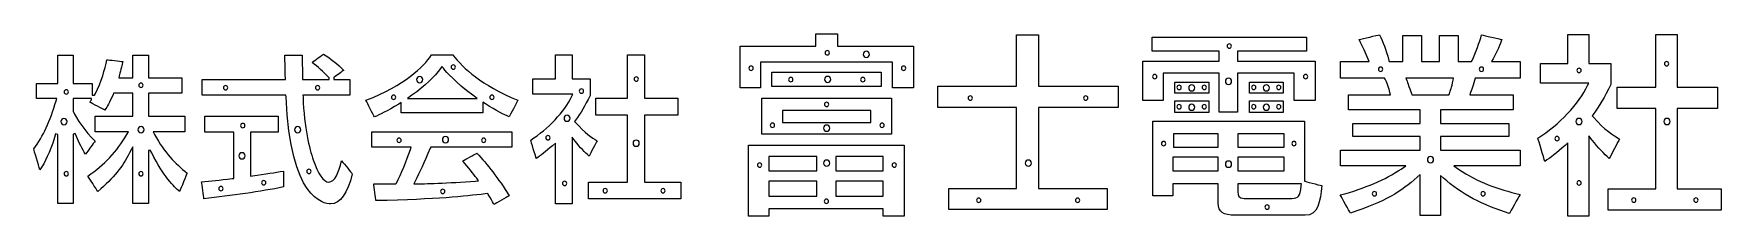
# Model space of a CAD drawing. Header units: millimetres. Extents: x -966 to 669, y -193 to -17.
import ezdxf

# ---------------------------------------------------------------- set-up
doc = ezdxf.new("R2010")
doc.units = ezdxf.units.MM
doc.header["$MEASUREMENT"] = 0
doc.layers.add('layer 1', color=7, linetype='Continuous')

msp = doc.modelspace()

# ---------------------------------------------------------------- linework, layer by layer
at = {"layer": 'layer 1', "color": 250, "lineweight": 18}
for points, knots in [([(-113.4818, -28.6061), (-116.7269, -28.6061), (-187.2068, -28.6061), (-187.2068, -28.6061), (-187.2068, -28.6061), (-187.2068, -28.6061), (-187.2068, -19.1341), (-187.2068, -16.6309), (-187.2068, -16.6309), (-189.9272, -16.6309), (-205.4116, -16.6309), (-208.132, -16.6309), (-208.132, -16.6309), (-208.132, -19.1341), (-208.132, -28.6061), (-208.132, -28.6061), (-208.132, -28.6061), (-208.132, -28.6061), (-278.2352, -28.6061), (-281.4794, -28.6061), (-281.4794, -28.6061), (-281.4794, -31.6212), (-281.4794, -66.0815), (-281.4794, -69.0966), (-281.4794, -69.0966), (-278.7909, -69.0966), (-264.3866, -69.0966), (-261.698, -69.0966), (-261.698, -69.0966), (-261.698, -66.1452), (-261.698, -44.2065), (-261.698, -44.2065), (-261.698, -44.2065), (-261.698, -44.2065), (-133.8337, -44.2065), (-133.8337, -44.2065), (-133.8337, -44.2065), (-133.8337, -44.2065), (-133.8337, -66.1452), (-133.8337, -69.0966), (-133.8337, -69.0966), (-131.1289, -69.0966), (-116.1865, -69.0966), (-113.4818, -69.0966), (-113.4818, -69.0966), (-113.4818, -66.0815), (-113.4818, -31.6212), (-113.4818, -28.6061)], [0, 0, 0, 0, 0.076923077, 0.076923077, 0.076923077, 0.076923077, 0.153846154, 0.153846154, 0.153846154, 0.153846154, 0.230769231, 0.230769231, 0.230769231, 0.230769231, 0.307692308, 0.307692308, 0.307692308, 0.307692308, 0.384615385, 0.384615385, 0.384615385, 0.384615385, 0.461538462, 0.461538462, 0.461538462, 0.461538462, 0.538461538, 0.538461538, 0.538461538, 0.538461538, 0.615384615, 0.615384615, 0.615384615, 0.615384615, 0.692307692, 0.692307692, 0.692307692, 0.692307692, 0.769230769, 0.769230769, 0.769230769, 0.769230769, 0.846153846, 0.846153846, 0.846153846, 0.846153846, 1, 1, 1, 1]), ([(7.5403, -17.5845), (4.8101, -17.5845), (-11.0322, -17.5845), (-13.7624, -17.5845), (-13.7624, -17.5845), (-13.7624, -20.7564), (-13.7624, -67.3675), (-13.7624, -67.3675), (-13.7624, -67.3675), (-13.7624, -67.3675), (-86.7097, -67.3675), (-89.9597, -67.3675), (-89.9597, -67.3675), (-89.9597, -70.0776), (-89.9597, -85.1995), (-89.9597, -87.9096), (-89.9597, -87.9096), (-86.7097, -87.9096), (-13.7624, -87.9096), (-13.7624, -87.9096), (-13.7624, -87.9096), (-13.7624, -87.9096), (-13.7624, -166.3644), (-13.7624, -166.3644), (-13.7624, -166.3644), (-13.7624, -166.3644), (-76.2821, -166.3644), (-79.5086, -166.3644), (-79.5086, -166.3644), (-79.5086, -169.0745), (-79.5086, -184.1988), (-79.5086, -186.9089), (-79.5086, -186.9089), (-76.2182, -186.9089), (70.7542, -186.9089), (74.0444, -186.9089), (74.0444, -186.9089), (74.0444, -184.1988), (74.0444, -169.0745), (74.0444, -166.3644), (74.0444, -166.3644), (70.816, -166.3644), (7.5403, -166.3644), (7.5403, -166.3644), (7.5403, -166.3644), (7.5403, -166.3644), (7.5403, -87.9096), (7.5403, -87.9096), (7.5403, -87.9096), (7.5403, -87.9096), (81.2468, -87.9096), (84.4982, -87.9096), (84.4982, -87.9096), (84.4982, -85.1995), (84.4982, -70.0776), (84.4982, -67.3675), (84.4982, -67.3675), (81.2468, -67.3675), (7.5403, -67.3675), (7.5403, -67.3675), (7.5403, -67.3675), (7.5403, -67.3675), (7.5403, -20.7564), (7.5403, -17.5845)], [0, 0, 0, 0, 0.058823529, 0.058823529, 0.058823529, 0.058823529, 0.117647059, 0.117647059, 0.117647059, 0.117647059, 0.176470588, 0.176470588, 0.176470588, 0.176470588, 0.235294118, 0.235294118, 0.235294118, 0.235294118, 0.294117647, 0.294117647, 0.294117647, 0.294117647, 0.352941176, 0.352941176, 0.352941176, 0.352941176, 0.411764706, 0.411764706, 0.411764706, 0.411764706, 0.470588235, 0.470588235, 0.470588235, 0.470588235, 0.529411765, 0.529411765, 0.529411765, 0.529411765, 0.588235294, 0.588235294, 0.588235294, 0.588235294, 0.647058824, 0.647058824, 0.647058824, 0.647058824, 0.705882353, 0.705882353, 0.705882353, 0.705882353, 0.764705882, 0.764705882, 0.764705882, 0.764705882, 0.823529412, 0.823529412, 0.823529412, 0.823529412, 0.882352941, 0.882352941, 0.882352941, 0.882352941, 1, 1, 1, 1]), ([(267.088, -19.9034), (263.8003, -19.9034), (120.6208, -19.9034), (117.3331, -19.9034), (117.3331, -19.9034), (117.3331, -22.3566), (117.3331, -31.1491), (117.3331, -33.6021), (117.3331, -33.6021), (120.5575, -33.6021), (182.3186, -33.6021), (182.3186, -33.6021), (182.3186, -33.6021), (182.3186, -33.6021), (182.3186, -43.0382), (182.3186, -43.0382), (182.3186, -43.0382), (182.3186, -43.0382), (111.8359, -43.0382), (108.5908, -43.0382), (108.5908, -43.0382), (108.5908, -46.0334), (108.5908, -78.3064), (108.5908, -81.3015), (108.5908, -81.3015), (111.2739, -81.3015), (125.499, -81.3015), (128.182, -81.3015), (128.182, -81.3015), (128.182, -78.3215), (128.182, -54.6479), (128.182, -54.6479), (128.182, -54.6479), (128.182, -54.6479), (182.3186, -54.6479), (182.3186, -54.6479), (182.3186, -54.6479), (182.3186, -54.6479), (182.3186, -89.5491), (182.3186, -92.6518), (182.3186, -92.6518), (184.9472, -92.6518), (197.5722, -92.6518), (200.2008, -92.6518), (200.2008, -92.6518), (200.2008, -89.5491), (200.2008, -54.6479), (200.2008, -54.6479), (200.2008, -54.6479), (200.2008, -54.6479), (255.0981, -54.6479), (255.0981, -54.6479), (255.0981, -54.6479), (255.0981, -54.6479), (255.0981, -78.3215), (255.0981, -81.3015), (255.0981, -81.3015), (257.8028, -81.3015), (272.7452, -81.3015), (275.4499, -81.3015), (275.4499, -81.3015), (275.4499, -78.3064), (275.4499, -46.0334), (275.4499, -43.0382), (275.4499, -43.0382), (272.2019, -43.0382), (200.2008, -43.0382), (200.2008, -43.0382), (200.2008, -43.0382), (200.2008, -43.0382), (200.2008, -33.6021), (200.2008, -33.6021), (200.2008, -33.6021), (200.2008, -33.6021), (263.8586, -33.6021), (267.088, -33.6021), (267.088, -33.6021), (267.088, -31.1491), (267.088, -22.3566), (267.088, -19.9034)], [0, 0, 0, 0, 0.047619048, 0.047619048, 0.047619048, 0.047619048, 0.095238095, 0.095238095, 0.095238095, 0.095238095, 0.142857143, 0.142857143, 0.142857143, 0.142857143, 0.19047619, 0.19047619, 0.19047619, 0.19047619, 0.238095238, 0.238095238, 0.238095238, 0.238095238, 0.285714286, 0.285714286, 0.285714286, 0.285714286, 0.333333333, 0.333333333, 0.333333333, 0.333333333, 0.380952381, 0.380952381, 0.380952381, 0.380952381, 0.428571429, 0.428571429, 0.428571429, 0.428571429, 0.476190476, 0.476190476, 0.476190476, 0.476190476, 0.523809524, 0.523809524, 0.523809524, 0.523809524, 0.571428571, 0.571428571, 0.571428571, 0.571428571, 0.619047619, 0.619047619, 0.619047619, 0.619047619, 0.666666667, 0.666666667, 0.666666667, 0.666666667, 0.714285714, 0.714285714, 0.714285714, 0.714285714, 0.761904762, 0.761904762, 0.761904762, 0.761904762, 0.80952381, 0.80952381, 0.80952381, 0.80952381, 0.857142857, 0.857142857, 0.857142857, 0.857142857, 0.904761905, 0.904761905, 0.904761905, 0.904761905, 1, 1, 1, 1]), ([(456.1672, -22.2431), (453.2513, -21.5737), (438.9321, -18.2868), (436.4248, -17.7113), (436.4248, -17.7113), (434.4559, -24.5643), (430.7848, -35.0425), (427.2702, -42.6302), (427.2702, -42.6302), (427.2702, -42.6302), (426.814, -43.6157), (426.814, -43.6157), (426.814, -43.6157), (426.814, -43.6157), (413.764, -43.6157), (413.764, -43.6157), (413.764, -43.6157), (413.764, -43.6157), (413.764, -21.3031), (413.764, -18.3452), (413.764, -18.3452), (411.1288, -18.3452), (398.3241, -18.3452), (395.689, -18.3452), (395.689, -18.3452), (395.689, -21.3031), (395.689, -43.6157), (395.689, -43.6157), (395.689, -43.6157), (395.689, -43.6157), (378.4201, -43.6157), (378.4201, -43.6157), (378.4201, -43.6157), (378.4201, -43.6157), (378.4201, -21.3031), (378.4201, -18.3452), (378.4201, -18.3452), (375.7849, -18.3452), (362.9823, -18.3452), (360.3471, -18.3452), (360.3471, -18.3452), (360.3471, -21.3031), (360.3471, -43.6157), (360.3471, -43.6157), (360.3471, -43.6157), (360.3471, -43.6157), (347.1007, -43.6157), (347.1007, -43.6157), (347.1007, -43.6157), (347.1007, -43.6157), (346.7507, -42.3787), (346.7507, -42.3787), (346.7507, -42.3787), (343.5974, -31.2388), (341.3774, -25.2137), (337.5881, -17.6465), (337.5881, -17.6465), (335.499, -18.1261), (321.115, -21.4284), (317.8274, -22.183), (317.8274, -22.183), (322.1344, -30.6521), (323.9548, -34.4201), (326.6017, -41.3057), (326.6017, -41.3057), (326.6017, -41.3057), (327.4895, -43.6157), (327.4895, -43.6157), (327.4895, -43.6157), (327.4895, -43.6157), (302.7151, -43.6157), (299.73, -43.6157), (299.73, -43.6157), (299.73, -46.1733), (299.73, -57.0388), (299.73, -59.5964), (299.73, -59.5964), (302.8695, -59.5964), (342.5959, -59.5964), (342.5959, -59.5964), (342.5959, -59.5964), (342.5959, -59.5964), (343.0662, -60.5355), (343.0662, -60.5355), (343.0662, -60.5355), (344.6082, -63.6173), (346.7562, -69.6084), (347.7567, -73.618), (347.7567, -73.618), (347.7567, -73.618), (348.2831, -75.7294), (348.2831, -75.7294), (348.2831, -75.7294), (348.2831, -75.7294), (310.6433, -75.7294), (307.5242, -75.7294), (307.5242, -75.7294), (307.5242, -78.2294), (307.5242, -87.8846), (307.5242, -90.3845), (307.5242, -90.3845), (310.7598, -90.3845), (376.8811, -90.3845), (376.8811, -90.3845), (376.8811, -90.3845), (376.8811, -90.3845), (376.8811, -103.4748), (376.8811, -103.4748), (376.8811, -103.4748), (376.8811, -103.4748), (314.9301, -103.4748), (311.7051, -103.4748), (311.7051, -103.4748), (311.7051, -105.8765), (311.7051, -113.8198), (311.7051, -116.2214), (311.7051, -116.2214), (314.9301, -116.2214), (376.8811, -116.2214), (376.8811, -116.2214), (376.8811, -116.2214), (376.8811, -116.2214), (376.8811, -129.3144), (376.8811, -129.3144), (376.8811, -129.3144), (376.8811, -129.3144), (302.9818, -129.3144), (299.73, -129.3144), (299.73, -129.3144), (299.73, -131.8399), (299.73, -142.0091), (299.73, -144.5345), (299.73, -144.5345), (302.9384, -144.5345), (363.0208, -144.5345), (363.0208, -144.5345), (363.0208, -144.5345), (363.0208, -144.5345), (358.4664, -147.6393), (358.4664, -147.6393), (358.4664, -147.6393), (343.4806, -157.8548), (323.6858, -166.3015), (299.6307, -172.7712), (299.6307, -172.7712), (301.2734, -175.7058), (308.373, -188.3908), (309.4703, -190.3516), (309.4703, -190.3516), (344.016, -178.8465), (358.4058, -169.5763), (374.0486, -155.6078), (374.0486, -155.6078), (374.0486, -155.6078), (376.8811, -153.0785), (376.8811, -153.0785), (376.8811, -153.0785), (376.8811, -153.0785), (376.8811, -189.7016), (376.8811, -192.8014), (376.8811, -192.8014), (379.5697, -192.8014), (393.974, -192.8014), (396.6625, -192.8014), (396.6625, -192.8014), (396.6625, -189.7077), (396.6625, -153.8542), (396.6625, -153.8542), (396.6625, -153.8542), (396.6625, -153.8542), (399.492, -156.3684), (399.492, -156.3684), (399.492, -156.3684), (416.5759, -171.5503), (438.0474, -183.0504), (463.3096, -190.5798), (463.3096, -190.5798), (464.3972, -188.6888), (472.0839, -175.3263), (473.8472, -172.261), (473.8472, -172.261), (451.8457, -167.0706), (433.1264, -160.7479), (414.1185, -147.6337), (414.1185, -147.6337), (414.1185, -147.6337), (409.6261, -144.5345), (409.6261, -144.5345), (409.6261, -144.5345), (409.6261, -144.5345), (470.5967, -144.5345), (473.8079, -144.5345), (473.8079, -144.5345), (473.8079, -142.0091), (473.8079, -131.8399), (473.8079, -129.3144), (473.8079, -129.3144), (470.5564, -129.3144), (396.6625, -129.3144), (396.6625, -129.3144), (396.6625, -129.3144), (396.6625, -129.3144), (396.6625, -116.2214), (396.6625, -116.2214), (396.6625, -116.2214), (396.6625, -116.2214), (459.7515, -116.2214), (462.9792, -116.2214), (462.9792, -116.2214), (462.9792, -113.8198), (462.9792, -105.8765), (462.9792, -103.4748), (462.9792, -103.4748), (459.7515, -103.4748), (396.6625, -103.4748), (396.6625, -103.4748), (396.6625, -103.4748), (396.6625, -103.4748), (396.6625, -90.3845), (396.6625, -90.3845), (396.6625, -90.3845), (396.6625, -90.3845), (463.9225, -90.3845), (467.1602, -90.3845), (467.1602, -90.3845), (467.1602, -87.8846), (467.1602, -78.2294), (467.1602, -75.7294), (467.1602, -75.7294), (464.0338, -75.7294), (425.0205, -75.7294), (425.0205, -75.7294), (425.0205, -75.7294), (425.0205, -75.7294), (425.8328, -73.4571), (425.8328, -73.4571), (425.8328, -73.4571), (426.3906, -71.8971), (427.3132, -69.0384), (428.2051, -66.2737), (428.2051, -66.2737), (428.2051, -66.2737), (430.3842, -59.5854), (430.3842, -59.5854), (430.3842, -59.5854), (430.3842, -59.5854), (431.6148, -59.5964), (431.6148, -59.5964), (431.6148, -59.5964), (431.6148, -59.5964), (470.6663, -59.5964), (473.8079, -59.5964), (473.8079, -59.5964), (473.8079, -57.0388), (473.8079, -46.1733), (473.8079, -43.6157), (473.8079, -43.6157), (470.8317, -43.6157), (446.1872, -43.6157), (446.1872, -43.6157), (446.1872, -43.6157), (446.1872, -43.6157), (447.6189, -41.0797), (447.6189, -41.0797), (447.6189, -41.0797), (451.5126, -34.184), (454.7541, -26.0732), (456.1672, -22.2431)], [0, 0, 0, 0, 0.014705882, 0.014705882, 0.014705882, 0.014705882, 0.029411765, 0.029411765, 0.029411765, 0.029411765, 0.044117647, 0.044117647, 0.044117647, 0.044117647, 0.058823529, 0.058823529, 0.058823529, 0.058823529, 0.073529412, 0.073529412, 0.073529412, 0.073529412, 0.088235294, 0.088235294, 0.088235294, 0.088235294, 0.102941176, 0.102941176, 0.102941176, 0.102941176, 0.117647059, 0.117647059, 0.117647059, 0.117647059, 0.132352941, 0.132352941, 0.132352941, 0.132352941, 0.147058824, 0.147058824, 0.147058824, 0.147058824, 0.161764706, 0.161764706, 0.161764706, 0.161764706, 0.176470588, 0.176470588, 0.176470588, 0.176470588, 0.191176471, 0.191176471, 0.191176471, 0.191176471, 0.205882353, 0.205882353, 0.205882353, 0.205882353, 0.220588235, 0.220588235, 0.220588235, 0.220588235, 0.235294118, 0.235294118, 0.235294118, 0.235294118, 0.25, 0.25, 0.25, 0.25, 0.264705882, 0.264705882, 0.264705882, 0.264705882, 0.279411765, 0.279411765, 0.279411765, 0.279411765, 0.294117647, 0.294117647, 0.294117647, 0.294117647, 0.308823529, 0.308823529, 0.308823529, 0.308823529, 0.323529412, 0.323529412, 0.323529412, 0.323529412, 0.338235294, 0.338235294, 0.338235294, 0.338235294, 0.352941176, 0.352941176, 0.352941176, 0.352941176, 0.367647059, 0.367647059, 0.367647059, 0.367647059, 0.382352941, 0.382352941, 0.382352941, 0.382352941, 0.397058824, 0.397058824, 0.397058824, 0.397058824, 0.411764706, 0.411764706, 0.411764706, 0.411764706, 0.426470588, 0.426470588, 0.426470588, 0.426470588, 0.441176471, 0.441176471, 0.441176471, 0.441176471, 0.455882353, 0.455882353, 0.455882353, 0.455882353, 0.470588235, 0.470588235, 0.470588235, 0.470588235, 0.485294118, 0.485294118, 0.485294118, 0.485294118, 0.5, 0.5, 0.5, 0.5, 0.514705882, 0.514705882, 0.514705882, 0.514705882, 0.529411765, 0.529411765, 0.529411765, 0.529411765, 0.544117647, 0.544117647, 0.544117647, 0.544117647, 0.558823529, 0.558823529, 0.558823529, 0.558823529, 0.573529412, 0.573529412, 0.573529412, 0.573529412, 0.588235294, 0.588235294, 0.588235294, 0.588235294, 0.602941176, 0.602941176, 0.602941176, 0.602941176, 0.617647059, 0.617647059, 0.617647059, 0.617647059, 0.632352941, 0.632352941, 0.632352941, 0.632352941, 0.647058824, 0.647058824, 0.647058824, 0.647058824, 0.661764706, 0.661764706, 0.661764706, 0.661764706, 0.676470588, 0.676470588, 0.676470588, 0.676470588, 0.691176471, 0.691176471, 0.691176471, 0.691176471, 0.705882353, 0.705882353, 0.705882353, 0.705882353, 0.720588235, 0.720588235, 0.720588235, 0.720588235, 0.735294118, 0.735294118, 0.735294118, 0.735294118, 0.75, 0.75, 0.75, 0.75, 0.764705882, 0.764705882, 0.764705882, 0.764705882, 0.779411765, 0.779411765, 0.779411765, 0.779411765, 0.794117647, 0.794117647, 0.794117647, 0.794117647, 0.808823529, 0.808823529, 0.808823529, 0.808823529, 0.823529412, 0.823529412, 0.823529412, 0.823529412, 0.838235294, 0.838235294, 0.838235294, 0.838235294, 0.852941176, 0.852941176, 0.852941176, 0.852941176, 0.867647059, 0.867647059, 0.867647059, 0.867647059, 0.882352941, 0.882352941, 0.882352941, 0.882352941, 0.897058824, 0.897058824, 0.897058824, 0.897058824, 0.911764706, 0.911764706, 0.911764706, 0.911764706, 0.926470588, 0.926470588, 0.926470588, 0.926470588, 0.941176471, 0.941176471, 0.941176471, 0.941176471, 0.955882353, 0.955882353, 0.955882353, 0.955882353, 0.970588235, 0.970588235, 0.970588235, 0.970588235, 1, 1, 1, 1]), ([(540.4884, -17.3943), (537.7837, -17.3943), (522.8388, -17.3943), (520.1341, -17.3943), (520.1341, -17.3943), (520.1341, -20.3957), (520.1341, -45.5173), (520.1341, -45.5173), (520.1341, -45.5173), (520.1341, -45.5173), (496.509, -45.5173), (493.5297, -45.5173), (493.5297, -45.5173), (493.5297, -48.1769), (493.5297, -61.6855), (493.5297, -64.3451), (493.5297, -64.3451), (496.6819, -64.3451), (540.2944, -64.3451), (540.2944, -64.3451), (540.2944, -64.3451), (540.2944, -64.3451), (539.1682, -66.7629), (539.1682, -66.7629), (539.1682, -66.7629), (531.0536, -84.1835), (511.3518, -104.9666), (490.9793, -117.7166), (490.9793, -117.7166), (491.587, -119.7481), (496.664, -136.7178), (497.7279, -140.274), (497.7279, -140.274), (503.1473, -136.4913), (508.9513, -132.197), (517.3091, -124.8214), (517.3091, -124.8214), (517.3091, -124.8214), (520.1341, -122.3283), (520.1341, -122.3283), (520.1341, -122.3283), (520.1341, -122.3283), (520.1341, -190.1347), (520.1341, -193.3691), (520.1341, -193.3691), (522.8388, -193.3691), (537.7837, -193.3691), (540.4884, -193.3691), (540.4884, -193.3691), (540.4884, -190.1225), (540.4884, -115.5101), (540.4884, -115.5101), (540.4884, -115.5101), (540.4884, -115.5101), (543.5449, -119.5562), (543.5449, -119.5562), (543.5449, -119.5562), (549.343, -127.2315), (555.0673, -132.8035), (560.1292, -137.4163), (560.1292, -137.4163), (561.7033, -134.3984), (568.7644, -120.8609), (569.9546, -118.5781), (569.9546, -118.5781), (564.182, -115.215), (555.7391, -109.9995), (544.5119, -96.9903), (544.5119, -96.9903), (544.5119, -96.9903), (543.6252, -95.9627), (543.6252, -95.9627), (543.6252, -95.9627), (543.6252, -95.9627), (544.4309, -94.8704), (544.4309, -94.8704), (544.4309, -94.8704), (550.5811, -86.5346), (555.4064, -78.3133), (561.5779, -65.6508), (561.5779, -65.6508), (561.5779, -64.949), (561.5779, -48.3614), (561.5779, -45.5173), (561.5779, -45.5173), (558.704, -45.5173), (540.4884, -45.5173), (540.4884, -45.5173), (540.4884, -45.5173), (540.4884, -45.5173), (540.4884, -20.3957), (540.4884, -17.3943)], [0, 0, 0, 0, 0.041666667, 0.041666667, 0.041666667, 0.041666667, 0.083333333, 0.083333333, 0.083333333, 0.083333333, 0.125, 0.125, 0.125, 0.125, 0.166666667, 0.166666667, 0.166666667, 0.166666667, 0.208333333, 0.208333333, 0.208333333, 0.208333333, 0.25, 0.25, 0.25, 0.25, 0.291666667, 0.291666667, 0.291666667, 0.291666667, 0.333333333, 0.333333333, 0.333333333, 0.333333333, 0.375, 0.375, 0.375, 0.375, 0.416666667, 0.416666667, 0.416666667, 0.416666667, 0.458333333, 0.458333333, 0.458333333, 0.458333333, 0.5, 0.5, 0.5, 0.5, 0.541666667, 0.541666667, 0.541666667, 0.541666667, 0.583333333, 0.583333333, 0.583333333, 0.583333333, 0.625, 0.625, 0.625, 0.625, 0.666666667, 0.666666667, 0.666666667, 0.666666667, 0.708333333, 0.708333333, 0.708333333, 0.708333333, 0.75, 0.75, 0.75, 0.75, 0.791666667, 0.791666667, 0.791666667, 0.791666667, 0.833333333, 0.833333333, 0.833333333, 0.833333333, 0.875, 0.875, 0.875, 0.875, 0.916666667, 0.916666667, 0.916666667, 0.916666667, 1, 1, 1, 1]), ([(625.8055, -17.3943), (623.0904, -17.3943), (607.7887, -17.3943), (605.0736, -17.3943), (605.0736, -17.3943), (605.0736, -20.571), (605.0736, -68.3211), (605.0736, -68.3211), (605.0736, -68.3211), (605.0736, -68.3211), (570.9244, -68.3211), (567.828, -68.3211), (567.828, -68.3211), (567.828, -71.0362), (567.828, -86.3355), (567.828, -89.0506), (567.828, -89.0506), (570.9244, -89.0506), (605.0736, -89.0506), (605.0736, -89.0506), (605.0736, -89.0506), (605.0736, -89.0506), (605.0736, -166.9404), (605.0736, -166.9404), (605.0736, -166.9404), (605.0736, -166.9404), (562.2442, -166.9404), (559.0912, -166.9404), (559.0912, -166.9404), (559.0912, -169.6505), (559.0912, -184.7721), (559.0912, -187.4821), (559.0912, -187.4821), (562.3389, -187.4821), (665.31, -187.4821), (668.5577, -187.4821), (668.5577, -187.4821), (668.5577, -184.7721), (668.5577, -169.6505), (668.5577, -166.9404), (668.5577, -166.9404), (665.4231, -166.9404), (625.8055, -166.9404), (625.8055, -166.9404), (625.8055, -166.9404), (625.8055, -166.9404), (625.8055, -89.0506), (625.8055, -89.0506), (625.8055, -89.0506), (625.8055, -89.0506), (661.8364, -89.0506), (664.9473, -89.0506), (664.9473, -89.0506), (664.9473, -86.3355), (664.9473, -71.0362), (664.9473, -68.3211), (664.9473, -68.3211), (661.8364, -68.3211), (625.8055, -68.3211), (625.8055, -68.3211), (625.8055, -68.3211), (625.8055, -68.3211), (625.8055, -20.571), (625.8055, -17.3943)], [0, 0, 0, 0, 0.058823529, 0.058823529, 0.058823529, 0.058823529, 0.117647059, 0.117647059, 0.117647059, 0.117647059, 0.176470588, 0.176470588, 0.176470588, 0.176470588, 0.235294118, 0.235294118, 0.235294118, 0.235294118, 0.294117647, 0.294117647, 0.294117647, 0.294117647, 0.352941176, 0.352941176, 0.352941176, 0.352941176, 0.411764706, 0.411764706, 0.411764706, 0.411764706, 0.470588235, 0.470588235, 0.470588235, 0.470588235, 0.529411765, 0.529411765, 0.529411765, 0.529411765, 0.588235294, 0.588235294, 0.588235294, 0.588235294, 0.647058824, 0.647058824, 0.647058824, 0.647058824, 0.705882353, 0.705882353, 0.705882353, 0.705882353, 0.764705882, 0.764705882, 0.764705882, 0.764705882, 0.823529412, 0.823529412, 0.823529412, 0.823529412, 0.882352941, 0.882352941, 0.882352941, 0.882352941, 1, 1, 1, 1]), ([(-822.1295, -59.3887), (-825.1818, -59.3887), (-854.5023, -59.3887), (-854.5023, -59.3887), (-854.5023, -59.3887), (-854.5023, -59.3887), (-854.5023, -40.3869), (-854.5023, -37.4944), (-854.5023, -37.4944), (-854.5023, -37.4944), (-869.5543, -37.4944), (-869.5543, -37.4944), (-869.5543, -37.4944), (-869.5543, -40.3869), (-869.5543, -59.3887), (-869.5543, -59.3887), (-869.5543, -59.3887), (-869.5543, -59.3887), (-883.314, -59.3887), (-883.314, -59.3887), (-883.314, -59.3887), (-883.314, -59.3887), (-882.7477, -57.2529), (-882.7477, -57.2529), (-882.7477, -57.2529), (-880.977, -50.5763), (-880.1363, -46.8868), (-879.4104, -43.525), (-879.4104, -43.525), (-882.1499, -43.205), (-892.4463, -42.0023), (-894.7669, -41.7313), (-894.7669, -41.7313), (-896.7278, -51.2365), (-899.775, -63.207), (-905.8418, -74.4868), (-905.8418, -74.4868), (-905.8418, -74.4868), (-906.6897, -76.0633), (-906.6897, -76.0633), (-906.6897, -76.0633), (-906.6897, -76.0633), (-909.0391, -76.0633), (-909.0391, -76.0633), (-909.0391, -76.0633), (-909.0391, -76.0633), (-909.0391, -64.7051), (-909.0391, -64.7051), (-909.0391, -64.7051), (-911.8427, -64.7051), (-927.5301, -64.7051), (-927.5301, -64.7051), (-927.5301, -64.7051), (-927.5301, -64.7051), (-927.5301, -40.4828), (-927.5301, -37.4944), (-927.5301, -37.4944), (-927.5301, -37.4944), (-942.1108, -37.4944), (-942.1108, -37.4944), (-942.1108, -37.4944), (-942.1108, -40.4828), (-942.1108, -64.7051), (-942.1108, -64.7051), (-942.1108, -64.7051), (-942.1108, -64.7051), (-959.8907, -64.7051), (-962.7538, -64.7051), (-962.7538, -64.7051), (-962.7538, -64.7051), (-962.7538, -79.4457), (-962.7538, -79.4457), (-962.7538, -79.4457), (-959.9372, -79.4457), (-943.2649, -79.4457), (-943.2649, -79.4457), (-943.2649, -79.4457), (-943.2649, -79.4457), (-943.9015, -81.623), (-943.9015, -81.623), (-943.9015, -81.623), (-949.6194, -101.1715), (-956.5152, -116.0047), (-965.5578, -128.225), (-965.5578, -128.225), (-965.181, -129.5112), (-961.0512, -143.612), (-959.6143, -148.5181), (-959.6143, -148.5181), (-954.4771, -140.7496), (-950.3013, -132.393), (-945.4308, -117.0647), (-945.4308, -117.0647), (-945.4308, -117.0647), (-944.3399, -113.4271), (-944.3399, -113.4271), (-944.3399, -113.4271), (-944.3399, -113.4271), (-942.1108, -114.0763), (-942.1108, -114.0763), (-942.1108, -114.0763), (-942.1108, -114.0763), (-942.1108, -177.8607), (-942.1108, -181.0856), (-942.1108, -181.0856), (-942.1108, -181.0856), (-927.5301, -181.0856), (-927.5301, -181.0856), (-927.5301, -181.0856), (-927.5301, -177.8586), (-927.5301, -113.9679), (-927.5301, -113.9679), (-927.5301, -113.9679), (-927.5301, -113.9679), (-925.4043, -113.2105), (-925.4043, -113.2105), (-925.4043, -113.2105), (-925.4043, -113.2105), (-924.2567, -116.1504), (-924.2567, -116.1504), (-924.2567, -116.1504), (-921.6614, -122.4937), (-918.7888, -127.9767), (-915.3088, -133.2245), (-915.3088, -133.2245), (-913.3218, -130.4751), (-907.4834, -122.3964), (-906.1919, -120.6094), (-906.1919, -120.6094), (-915.6704, -111.6396), (-924.2088, -98.4867), (-927.3706, -91.715), (-927.3706, -91.715), (-927.3706, -91.715), (-927.5301, -91.3733), (-927.5301, -91.3733), (-927.5301, -91.3733), (-927.5301, -91.3733), (-927.5301, -79.4457), (-927.5301, -79.4457), (-927.5301, -79.4457), (-927.5301, -79.4457), (-912.8913, -79.4457), (-909.6624, -79.4457), (-909.6624, -79.4457), (-909.6624, -79.4457), (-909.6624, -80.6253), (-909.6624, -80.6253), (-909.6624, -80.6253), (-910.2619, -81.5096), (-911.0763, -82.7109), (-911.2625, -82.9857), (-911.2625, -82.9857), (-908.714, -84.2964), (-898.7401, -89.4265), (-896.6824, -90.4848), (-896.6824, -90.4848), (-894.3183, -86.9577), (-892.223, -83.7446), (-888.7766, -75.3386), (-888.7766, -75.3386), (-888.7766, -75.3386), (-888.344, -74.2835), (-888.344, -74.2835), (-888.344, -74.2835), (-888.344, -74.2835), (-869.5543, -74.2835), (-869.5543, -74.2835), (-869.5543, -74.2835), (-869.5543, -74.2835), (-869.5543, -96.4469), (-869.5543, -96.4469), (-869.5543, -96.4469), (-869.5543, -96.4469), (-902.8666, -96.4469), (-905.9566, -96.4469), (-905.9566, -96.4469), (-905.9566, -96.4469), (-905.9566, -111.6573), (-905.9566, -111.6573), (-905.9566, -111.6573), (-902.9218, -111.6573), (-873.9125, -111.6573), (-873.9125, -111.6573), (-873.9125, -111.6573), (-873.9125, -111.6573), (-875.4161, -114.2181), (-875.4161, -114.2181), (-875.4161, -114.2181), (-885.1463, -130.7879), (-897.1819, -143.6168), (-913.1775, -154.4838), (-913.1775, -154.4838), (-911.7891, -156.6232), (-905.1187, -166.9004), (-903.5488, -169.3194), (-903.5488, -169.3194), (-887.6459, -156.2534), (-879.6786, -144.9452), (-872.7507, -132.0991), (-872.7507, -132.0991), (-872.7507, -132.0991), (-869.5543, -126.1725), (-869.5543, -126.1725), (-869.5543, -126.1725), (-869.5543, -126.1725), (-869.5543, -177.9134), (-869.5543, -181.0856), (-869.5543, -181.0856), (-869.5543, -181.0856), (-854.5023, -181.0856), (-854.5023, -181.0856), (-854.5023, -181.0856), (-854.5023, -177.9127), (-854.5023, -129.7463), (-854.5023, -129.7463), (-854.5023, -129.7463), (-854.5023, -129.7463), (-852.7836, -129.2761), (-852.7836, -129.2761), (-852.7836, -129.2761), (-852.7836, -129.2761), (-851.28, -131.9896), (-851.28, -131.9896), (-851.28, -131.9896), (-840.0705, -154.5439), (-829.6336, -164.8606), (-824.3891, -169.4846), (-824.3891, -169.4846), (-823.0324, -166.189), (-817.7921, -153.4582), (-817.0176, -151.577), (-817.0176, -151.577), (-828.8235, -142.2229), (-838.7577, -132.1181), (-848.511, -114.169), (-848.511, -114.169), (-848.511, -114.169), (-849.8759, -111.6573), (-849.8759, -111.6573), (-849.8759, -111.6573), (-849.8759, -111.6573), (-822.3338, -111.6573), (-819.3155, -111.6573), (-819.3155, -111.6573), (-819.3155, -111.6573), (-819.3155, -96.4469), (-819.3155, -96.4469), (-819.3155, -96.4469), (-822.3949, -96.4469), (-854.5023, -96.4469), (-854.5023, -96.4469), (-854.5023, -96.4469), (-854.5023, -96.4469), (-854.5023, -74.2835), (-854.5023, -74.2835), (-854.5023, -74.2835), (-854.5023, -74.2835), (-825.1818, -74.2835), (-822.1295, -74.2835), (-822.1295, -74.2835), (-822.1295, -74.2835), (-822.1295, -59.3887), (-822.1295, -59.3887)], [0, 0, 0, 0, 0.014925373, 0.014925373, 0.014925373, 0.014925373, 0.029850746, 0.029850746, 0.029850746, 0.029850746, 0.044776119, 0.044776119, 0.044776119, 0.044776119, 0.059701493, 0.059701493, 0.059701493, 0.059701493, 0.074626866, 0.074626866, 0.074626866, 0.074626866, 0.089552239, 0.089552239, 0.089552239, 0.089552239, 0.104477612, 0.104477612, 0.104477612, 0.104477612, 0.119402985, 0.119402985, 0.119402985, 0.119402985, 0.134328358, 0.134328358, 0.134328358, 0.134328358, 0.149253731, 0.149253731, 0.149253731, 0.149253731, 0.164179104, 0.164179104, 0.164179104, 0.164179104, 0.179104478, 0.179104478, 0.179104478, 0.179104478, 0.194029851, 0.194029851, 0.194029851, 0.194029851, 0.208955224, 0.208955224, 0.208955224, 0.208955224, 0.223880597, 0.223880597, 0.223880597, 0.223880597, 0.23880597, 0.23880597, 0.23880597, 0.23880597, 0.253731343, 0.253731343, 0.253731343, 0.253731343, 0.268656716, 0.268656716, 0.268656716, 0.268656716, 0.28358209, 0.28358209, 0.28358209, 0.28358209, 0.298507463, 0.298507463, 0.298507463, 0.298507463, 0.313432836, 0.313432836, 0.313432836, 0.313432836, 0.328358209, 0.328358209, 0.328358209, 0.328358209, 0.343283582, 0.343283582, 0.343283582, 0.343283582, 0.358208955, 0.358208955, 0.358208955, 0.358208955, 0.373134328, 0.373134328, 0.373134328, 0.373134328, 0.388059701, 0.388059701, 0.388059701, 0.388059701, 0.402985075, 0.402985075, 0.402985075, 0.402985075, 0.417910448, 0.417910448, 0.417910448, 0.417910448, 0.432835821, 0.432835821, 0.432835821, 0.432835821, 0.447761194, 0.447761194, 0.447761194, 0.447761194, 0.462686567, 0.462686567, 0.462686567, 0.462686567, 0.47761194, 0.47761194, 0.47761194, 0.47761194, 0.492537313, 0.492537313, 0.492537313, 0.492537313, 0.507462687, 0.507462687, 0.507462687, 0.507462687, 0.52238806, 0.52238806, 0.52238806, 0.52238806, 0.537313433, 0.537313433, 0.537313433, 0.537313433, 0.552238806, 0.552238806, 0.552238806, 0.552238806, 0.567164179, 0.567164179, 0.567164179, 0.567164179, 0.582089552, 0.582089552, 0.582089552, 0.582089552, 0.597014925, 0.597014925, 0.597014925, 0.597014925, 0.611940299, 0.611940299, 0.611940299, 0.611940299, 0.626865672, 0.626865672, 0.626865672, 0.626865672, 0.641791045, 0.641791045, 0.641791045, 0.641791045, 0.656716418, 0.656716418, 0.656716418, 0.656716418, 0.671641791, 0.671641791, 0.671641791, 0.671641791, 0.686567164, 0.686567164, 0.686567164, 0.686567164, 0.701492537, 0.701492537, 0.701492537, 0.701492537, 0.71641791, 0.71641791, 0.71641791, 0.71641791, 0.731343284, 0.731343284, 0.731343284, 0.731343284, 0.746268657, 0.746268657, 0.746268657, 0.746268657, 0.76119403, 0.76119403, 0.76119403, 0.76119403, 0.776119403, 0.776119403, 0.776119403, 0.776119403, 0.791044776, 0.791044776, 0.791044776, 0.791044776, 0.805970149, 0.805970149, 0.805970149, 0.805970149, 0.820895522, 0.820895522, 0.820895522, 0.820895522, 0.835820896, 0.835820896, 0.835820896, 0.835820896, 0.850746269, 0.850746269, 0.850746269, 0.850746269, 0.865671642, 0.865671642, 0.865671642, 0.865671642, 0.880597015, 0.880597015, 0.880597015, 0.880597015, 0.895522388, 0.895522388, 0.895522388, 0.895522388, 0.910447761, 0.910447761, 0.910447761, 0.910447761, 0.925373134, 0.925373134, 0.925373134, 0.925373134, 0.940298507, 0.940298507, 0.940298507, 0.940298507, 0.955223881, 0.955223881, 0.955223881, 0.955223881, 0.970149254, 0.970149254, 0.970149254, 0.970149254, 1, 1, 1, 1]), ([(-685.0438, -36.4195), (-686.3875, -37.4014), (-693.4307, -42.5463), (-696.1017, -44.4972), (-696.1017, -44.4972), (-690.5735, -48.3802), (-684.5496, -53.9761), (-680.7755, -57.9221), (-680.7755, -57.9221), (-680.7755, -57.9221), (-679.3928, -59.3676), (-679.3928, -59.3676), (-679.3928, -59.3676), (-679.3928, -59.3676), (-679.3928, -60.797), (-679.3928, -60.797), (-679.3928, -60.797), (-679.3928, -60.797), (-705.2673, -60.797), (-705.2673, -60.797), (-705.2673, -60.797), (-705.2673, -60.797), (-705.2937, -59.1237), (-705.2937, -59.1237), (-705.2937, -59.1237), (-705.4167, -51.2841), (-705.5571, -41.6418), (-705.595, -37.3428), (-705.595, -37.3428), (-705.595, -37.3428), (-722.3643, -37.3428), (-722.3643, -37.3428), (-722.3643, -37.3428), (-722.3044, -42.6186), (-722.0443, -55.2797), (-721.9096, -59.0361), (-721.9096, -59.0361), (-721.9096, -59.0361), (-721.8465, -60.797), (-721.8465, -60.797), (-721.8465, -60.797), (-721.8465, -60.797), (-799.1858, -60.797), (-802.4439, -60.797), (-802.4439, -60.797), (-802.4439, -60.797), (-802.4439, -76.1604), (-802.4439, -76.1604), (-802.4439, -76.1604), (-799.1848, -76.1604), (-721.352, -76.1604), (-721.352, -76.1604), (-721.352, -76.1604), (-721.352, -76.1604), (-721.287, -77.7927), (-721.287, -77.7927), (-721.287, -77.7927), (-717.3598, -176.4048), (-684.6274, -181.3998), (-678.1057, -181.3998), (-678.1057, -181.3998), (-668.853, -181.3998), (-661.6107, -171.3145), (-657.1259, -152.2547), (-657.1259, -152.2547), (-657.9578, -151.2528), (-664.6204, -143.2299), (-667.4412, -139.833), (-667.4412, -139.833), (-670.3591, -150.8032), (-673.9704, -160.2486), (-679.8255, -160.2486), (-679.8255, -160.2486), (-684.6781, -160.2486), (-690.3355, -152.2576), (-694.9589, -138.8725), (-694.9589, -138.8725), (-698.7754, -127.8234), (-703.5844, -108.2811), (-704.8212, -77.9296), (-704.8212, -77.9296), (-704.8212, -77.9296), (-704.8932, -76.1604), (-704.8932, -76.1604), (-704.8932, -76.1604), (-704.8932, -76.1604), (-662.4705, -76.1604), (-659.3198, -76.1604), (-659.3198, -76.1604), (-659.3198, -76.1604), (-659.3198, -60.797), (-659.3198, -60.797), (-659.3198, -60.797), (-659.3198, -60.797), (-674.9509, -60.797), (-674.9509, -60.797), (-674.9509, -60.797), (-674.9509, -60.797), (-674.9509, -58.8192), (-674.9509, -58.8192), (-674.9509, -58.8192), (-671.7852, -56.5802), (-666.8771, -53.1086), (-665.4093, -52.0706), (-665.4093, -52.0706), (-671.1643, -46.0375), (-678.3172, -40.3301), (-685.0438, -36.4195)], [0, 0, 0, 0, 0.035714286, 0.035714286, 0.035714286, 0.035714286, 0.071428571, 0.071428571, 0.071428571, 0.071428571, 0.107142857, 0.107142857, 0.107142857, 0.107142857, 0.142857143, 0.142857143, 0.142857143, 0.142857143, 0.178571429, 0.178571429, 0.178571429, 0.178571429, 0.214285714, 0.214285714, 0.214285714, 0.214285714, 0.25, 0.25, 0.25, 0.25, 0.285714286, 0.285714286, 0.285714286, 0.285714286, 0.321428571, 0.321428571, 0.321428571, 0.321428571, 0.357142857, 0.357142857, 0.357142857, 0.357142857, 0.392857143, 0.392857143, 0.392857143, 0.392857143, 0.428571429, 0.428571429, 0.428571429, 0.428571429, 0.464285714, 0.464285714, 0.464285714, 0.464285714, 0.5, 0.5, 0.5, 0.5, 0.535714286, 0.535714286, 0.535714286, 0.535714286, 0.571428571, 0.571428571, 0.571428571, 0.571428571, 0.607142857, 0.607142857, 0.607142857, 0.607142857, 0.642857143, 0.642857143, 0.642857143, 0.642857143, 0.678571429, 0.678571429, 0.678571429, 0.678571429, 0.714285714, 0.714285714, 0.714285714, 0.714285714, 0.75, 0.75, 0.75, 0.75, 0.785714286, 0.785714286, 0.785714286, 0.785714286, 0.821428571, 0.821428571, 0.821428571, 0.821428571, 0.857142857, 0.857142857, 0.857142857, 0.857142857, 0.892857143, 0.892857143, 0.892857143, 0.892857143, 0.928571429, 0.928571429, 0.928571429, 0.928571429, 1, 1, 1, 1]), ([(-496.7092, -81.0673), (-533.0539, -66.0239), (-549.0529, -50.5013), (-559.7375, -37.183), (-559.7375, -37.183), (-561.1878, -37.183), (-578.656, -37.183), (-580.2361, -37.183), (-580.2361, -37.183), (-588.5455, -49.1288), (-606.2784, -66.1166), (-643.8265, -81.0993), (-643.8265, -81.0993), (-642.5473, -83.6366), (-636.835, -94.9665), (-635.6988, -97.2206), (-635.6988, -97.2206), (-630.7382, -94.9779), (-623.4146, -91.5876), (-612.1816, -84.8448), (-612.1816, -84.8448), (-612.1816, -84.8448), (-609.6067, -83.299), (-609.6067, -83.299), (-609.6067, -83.299), (-609.6067, -83.299), (-609.6067, -91.0174), (-609.6067, -93.2068), (-609.6067, -93.2068), (-606.4145, -93.2068), (-533.9438, -93.2068), (-530.7516, -93.2068), (-530.7516, -93.2068), (-530.7516, -90.98), (-530.7516, -82.8629), (-530.7516, -82.8629), (-530.7516, -82.8629), (-530.7516, -82.8629), (-528.1257, -84.5678), (-528.1257, -84.5678), (-528.1257, -84.5678), (-517.31, -91.5902), (-510.0681, -94.9157), (-505.1178, -97.0928), (-505.1178, -97.0928), (-503.9718, -94.9086), (-498.0366, -83.5973), (-496.7092, -81.0673)], [0, 0, 0, 0, 0.076923077, 0.076923077, 0.076923077, 0.076923077, 0.153846154, 0.153846154, 0.153846154, 0.153846154, 0.230769231, 0.230769231, 0.230769231, 0.230769231, 0.307692308, 0.307692308, 0.307692308, 0.307692308, 0.384615385, 0.384615385, 0.384615385, 0.384615385, 0.461538462, 0.461538462, 0.461538462, 0.461538462, 0.538461538, 0.538461538, 0.538461538, 0.538461538, 0.615384615, 0.615384615, 0.615384615, 0.615384615, 0.692307692, 0.692307692, 0.692307692, 0.692307692, 0.769230769, 0.769230769, 0.769230769, 0.769230769, 0.846153846, 0.846153846, 0.846153846, 0.846153846, 1, 1, 1, 1]), ([(-536.2555, -79.2462), (-536.2555, -79.2462), (-603.5919, -79.2462), (-603.5919, -79.2462), (-603.5919, -79.2462), (-603.5919, -79.2462), (-599.3227, -76.1673), (-599.3227, -76.1673), (-599.3227, -76.1673), (-586.6444, -67.024), (-577.5639, -58.5074), (-571.5625, -50.1308), (-571.5625, -50.1308), (-571.5625, -50.1308), (-570.2864, -48.3499), (-570.2864, -48.3499), (-570.2864, -48.3499), (-570.2864, -48.3499), (-568.8781, -50.0283), (-568.8781, -50.0283), (-568.8781, -50.0283), (-565.5253, -54.0246), (-557.6733, -63.3831), (-540.3952, -76.1801), (-540.3952, -76.1801), (-540.3952, -76.1801), (-536.2555, -79.2462), (-536.2555, -79.2462)], [0, 0, 0, 0, 0.125, 0.125, 0.125, 0.125, 0.25, 0.25, 0.25, 0.25, 0.375, 0.375, 0.375, 0.375, 0.5, 0.5, 0.5, 0.5, 0.625, 0.625, 0.625, 0.625, 0.75, 0.75, 0.75, 0.75, 1, 1, 1, 1]), ([(-444.2521, -37.183), (-446.8164, -37.183), (-457.8339, -37.183), (-460.3982, -37.183), (-460.3982, -37.183), (-460.3982, -40.102), (-460.3982, -60.3285), (-460.3982, -60.3285), (-460.3982, -60.3285), (-460.3982, -60.3285), (-479.4, -60.3285), (-482.2925, -60.3285), (-482.2925, -60.3285), (-482.2925, -62.8394), (-482.2925, -72.7124), (-482.2925, -75.2233), (-482.2925, -75.2233), (-479.1922, -75.2233), (-443.6389, -75.2233), (-443.6389, -75.2233), (-443.6389, -75.2233), (-443.6389, -75.2233), (-444.7647, -77.6411), (-444.7647, -77.6411), (-444.7647, -77.6411), (-451.4361, -91.9652), (-467.5968, -109.0394), (-484.341, -119.5714), (-484.341, -119.5714), (-483.7592, -121.5148), (-479.9769, -134.1507), (-478.9683, -137.5198), (-478.9683, -137.5198), (-474.7405, -134.5572), (-469.9162, -130.9657), (-463.2229, -125.0608), (-463.2229, -125.0608), (-463.2229, -125.0608), (-460.3982, -122.5689), (-460.3982, -122.5689), (-460.3982, -122.5689), (-460.3982, -122.5689), (-460.3982, -178.2031), (-460.3982, -181.4026), (-460.3982, -181.4026), (-457.8339, -181.4026), (-446.8164, -181.4026), (-444.2521, -181.4026), (-444.2521, -181.4026), (-444.2521, -178.1885), (-444.2521, -116.738), (-444.2521, -116.738), (-444.2521, -116.738), (-444.2521, -116.738), (-441.1961, -120.7792), (-441.1961, -120.7792), (-441.1961, -120.7792), (-436.5599, -126.9105), (-431.9614, -131.4261), (-427.8719, -135.169), (-427.8719, -135.169), (-426.3902, -132.3265), (-421.2306, -122.4279), (-420.1044, -120.2673), (-420.1044, -120.2673), (-424.864, -117.4842), (-431.7571, -113.1397), (-440.868, -102.5854), (-440.868, -102.5854), (-440.868, -102.5854), (-441.7551, -101.5575), (-441.7551, -101.5575), (-441.7551, -101.5575), (-441.7551, -101.5575), (-440.9489, -100.4649), (-440.9489, -100.4649), (-440.9489, -100.4649), (-435.8977, -93.621), (-431.9398, -86.8812), (-426.8943, -76.5292), (-426.8943, -76.5292), (-426.8943, -75.8462), (-426.8943, -63.0596), (-426.8943, -60.3285), (-426.8943, -60.3285), (-429.6609, -60.3285), (-444.2521, -60.3285), (-444.2521, -60.3285), (-444.2521, -60.3285), (-444.2521, -60.3285), (-444.2521, -40.102), (-444.2521, -37.183)], [0, 0, 0, 0, 0.041666667, 0.041666667, 0.041666667, 0.041666667, 0.083333333, 0.083333333, 0.083333333, 0.083333333, 0.125, 0.125, 0.125, 0.125, 0.166666667, 0.166666667, 0.166666667, 0.166666667, 0.208333333, 0.208333333, 0.208333333, 0.208333333, 0.25, 0.25, 0.25, 0.25, 0.291666667, 0.291666667, 0.291666667, 0.291666667, 0.333333333, 0.333333333, 0.333333333, 0.333333333, 0.375, 0.375, 0.375, 0.375, 0.416666667, 0.416666667, 0.416666667, 0.416666667, 0.458333333, 0.458333333, 0.458333333, 0.458333333, 0.5, 0.5, 0.5, 0.5, 0.541666667, 0.541666667, 0.541666667, 0.541666667, 0.583333333, 0.583333333, 0.583333333, 0.583333333, 0.625, 0.625, 0.625, 0.625, 0.666666667, 0.666666667, 0.666666667, 0.666666667, 0.708333333, 0.708333333, 0.708333333, 0.708333333, 0.75, 0.75, 0.75, 0.75, 0.791666667, 0.791666667, 0.791666667, 0.791666667, 0.833333333, 0.833333333, 0.833333333, 0.833333333, 0.875, 0.875, 0.875, 0.875, 0.916666667, 0.916666667, 0.916666667, 0.916666667, 1, 1, 1, 1]), ([(-374.0383, -37.183), (-376.615, -37.183), (-387.9219, -37.183), (-390.4986, -37.183), (-390.4986, -37.183), (-390.4986, -40.3128), (-390.4986, -79.0919), (-390.4986, -79.0919), (-390.4986, -79.0919), (-390.4986, -79.0919), (-418.1155, -79.0919), (-421.1489, -79.0919), (-421.1489, -79.0919), (-421.1489, -81.6685), (-421.1489, -92.9728), (-421.1489, -95.5494), (-421.1489, -95.5494), (-418.1155, -95.5494), (-390.4986, -95.5494), (-390.4986, -95.5494), (-390.4986, -95.5494), (-390.4986, -95.5494), (-390.4986, -160.2514), (-390.4986, -160.2514), (-390.4986, -160.2514), (-390.4986, -160.2514), (-425.2408, -160.2514), (-428.3423, -160.2514), (-428.3423, -160.2514), (-428.3423, -162.822), (-428.3423, -173.9841), (-428.3423, -176.5546), (-428.3423, -176.5546), (-425.1266, -176.5546), (-342.0699, -176.5546), (-338.8542, -176.5546), (-338.8542, -176.5546), (-338.8542, -173.9841), (-338.8542, -162.822), (-338.8542, -160.2514), (-338.8542, -160.2514), (-341.9336, -160.2514), (-374.0383, -160.2514), (-374.0383, -160.2514), (-374.0383, -160.2514), (-374.0383, -160.2514), (-374.0383, -95.5494), (-374.0383, -95.5494), (-374.0383, -95.5494), (-374.0383, -95.5494), (-344.8759, -95.5494), (-341.8253, -95.5494), (-341.8253, -95.5494), (-341.8253, -92.9728), (-341.8253, -81.6685), (-341.8253, -79.0919), (-341.8253, -79.0919), (-344.8759, -79.0919), (-374.0383, -79.0919), (-374.0383, -79.0919), (-374.0383, -79.0919), (-374.0383, -79.0919), (-374.0383, -40.3128), (-374.0383, -37.183)], [0, 0, 0, 0, 0.058823529, 0.058823529, 0.058823529, 0.058823529, 0.117647059, 0.117647059, 0.117647059, 0.117647059, 0.176470588, 0.176470588, 0.176470588, 0.176470588, 0.235294118, 0.235294118, 0.235294118, 0.235294118, 0.294117647, 0.294117647, 0.294117647, 0.294117647, 0.352941176, 0.352941176, 0.352941176, 0.352941176, 0.411764706, 0.411764706, 0.411764706, 0.411764706, 0.470588235, 0.470588235, 0.470588235, 0.470588235, 0.529411765, 0.529411765, 0.529411765, 0.529411765, 0.588235294, 0.588235294, 0.588235294, 0.588235294, 0.647058824, 0.647058824, 0.647058824, 0.647058824, 0.705882353, 0.705882353, 0.705882353, 0.705882353, 0.764705882, 0.764705882, 0.764705882, 0.764705882, 0.823529412, 0.823529412, 0.823529412, 0.823529412, 0.882352941, 0.882352941, 0.882352941, 0.882352941, 1, 1, 1, 1]), ([(-250.887, -53.9333), (-250.887, -56.3835), (-250.887, -65.1251), (-250.887, -67.5752), (-250.887, -67.5752), (-247.6438, -67.5752), (-148.0808, -67.5752), (-144.8376, -67.5752), (-144.8376, -67.5752), (-144.8376, -65.1251), (-144.8376, -56.3835), (-144.8376, -53.9333), (-144.8376, -53.9333), (-148.0808, -53.9333), (-247.6438, -53.9333), (-250.887, -53.9333)], [0, 0, 0, 0, 0.2, 0.2, 0.2, 0.2, 0.4, 0.4, 0.4, 0.4, 0.6, 0.6, 0.6, 0.6, 1, 1, 1, 1]), ([(139.2847, -63.5245), (139.2847, -65.7855), (139.2847, -71.8554), (139.2847, -74.1164), (139.2847, -74.1164), (142.2148, -74.1164), (169.3382, -74.1164), (172.2682, -74.1164), (172.2682, -74.1164), (172.2682, -71.8554), (172.2682, -65.7855), (172.2682, -63.5245), (172.2682, -63.5245), (169.3382, -63.5245), (142.2148, -63.5245), (139.2847, -63.5245)], [0, 0, 0, 0, 0.2, 0.2, 0.2, 0.2, 0.4, 0.4, 0.4, 0.4, 0.6, 0.6, 0.6, 0.6, 1, 1, 1, 1]), ([(211.5796, -63.5245), (211.5796, -65.7855), (211.5796, -71.8554), (211.5796, -74.1164), (211.5796, -74.1164), (214.5169, -74.1164), (241.5375, -74.1164), (244.4744, -74.1164), (244.4744, -74.1164), (244.4744, -71.8554), (244.4744, -65.7855), (244.4744, -63.5245), (244.4744, -63.5245), (241.5375, -63.5245), (214.5169, -63.5245), (211.5796, -63.5245)], [0, 0, 0, 0, 0.2, 0.2, 0.2, 0.2, 0.4, 0.4, 0.4, 0.4, 0.6, 0.6, 0.6, 0.6, 1, 1, 1, 1]), ([(405.2594, -74.6627), (405.2594, -74.6627), (404.8316, -75.7294), (404.8316, -75.7294), (404.8316, -75.7294), (404.8316, -75.7294), (369.0094, -75.7294), (369.0094, -75.7294), (369.0094, -75.7294), (369.0094, -75.7294), (368.6229, -74.5646), (368.6229, -74.5646), (368.6229, -74.5646), (368.0124, -72.7239), (364.2425, -62.3177), (364.0823, -61.8755), (364.0823, -61.8755), (364.0823, -61.8755), (363.2565, -59.5964), (363.2565, -59.5964), (363.2565, -59.5964), (363.2565, -59.5964), (409.417, -59.5964), (409.417, -59.5964), (409.417, -59.5964), (409.417, -59.5964), (408.9508, -61.6693), (408.9508, -61.6693), (408.9508, -61.6693), (407.2807, -69.0997), (406.4948, -71.5853), (405.2594, -74.6627)], [0, 0, 0, 0, 0.111111111, 0.111111111, 0.111111111, 0.111111111, 0.222222222, 0.222222222, 0.222222222, 0.222222222, 0.333333333, 0.333333333, 0.333333333, 0.333333333, 0.444444444, 0.444444444, 0.444444444, 0.444444444, 0.555555556, 0.555555556, 0.555555556, 0.555555556, 0.666666667, 0.666666667, 0.666666667, 0.666666667, 0.777777778, 0.777777778, 0.777777778, 0.777777778, 1, 1, 1, 1]), ([(-260.5773, -78.9596), (-260.5773, -81.9191), (-260.5773, -110.7952), (-260.5773, -113.7547), (-260.5773, -113.7547), (-257.3105, -113.7547), (-138.2212, -113.7547), (-134.9544, -113.7547), (-134.9544, -113.7547), (-134.9544, -110.7952), (-134.9544, -81.9191), (-134.9544, -78.9596), (-134.9544, -78.9596), (-138.2212, -78.9596), (-257.3105, -78.9596), (-260.5773, -78.9596)], [0, 0, 0, 0, 0.2, 0.2, 0.2, 0.2, 0.4, 0.4, 0.4, 0.4, 0.6, 0.6, 0.6, 0.6, 1, 1, 1, 1]), ([(139.2847, -81.6912), (139.2847, -83.9928), (139.2847, -90.5478), (139.2847, -92.8495), (139.2847, -92.8495), (142.2148, -92.8495), (169.3382, -92.8495), (172.2682, -92.8495), (172.2682, -92.8495), (172.2682, -90.5478), (172.2682, -83.9928), (172.2682, -81.6912), (172.2682, -81.6912), (169.3382, -81.6912), (142.2148, -81.6912), (139.2847, -81.6912)], [0, 0, 0, 0, 0.2, 0.2, 0.2, 0.2, 0.4, 0.4, 0.4, 0.4, 0.6, 0.6, 0.6, 0.6, 1, 1, 1, 1]), ([(211.5796, -81.6912), (211.5796, -83.9928), (211.5796, -90.5478), (211.5796, -92.8495), (211.5796, -92.8495), (214.5169, -92.8495), (241.5375, -92.8495), (244.4744, -92.8495), (244.4744, -92.8495), (244.4744, -90.5478), (244.4744, -83.9928), (244.4744, -81.6912), (244.4744, -81.6912), (241.5375, -81.6912), (214.5169, -81.6912), (211.5796, -81.6912)], [0, 0, 0, 0, 0.2, 0.2, 0.2, 0.2, 0.4, 0.4, 0.4, 0.4, 0.6, 0.6, 0.6, 0.6, 1, 1, 1, 1]), ([(-773.3019, -156.9524), (-785.8409, -158.3952), (-794.3413, -159.1793), (-803.0042, -159.9317), (-803.0042, -159.9317), (-802.6498, -162.5979), (-801.1364, -173.987), (-800.8002, -176.5171), (-800.8002, -176.5171), (-774.5959, -173.3605), (-745.3197, -169.5418), (-723.6028, -164.9863), (-723.6028, -164.9863), (-723.6204, -162.8692), (-723.7055, -152.5227), (-723.7293, -149.6061), (-723.7293, -149.6061), (-731.6144, -150.9224), (-741.4095, -152.5558), (-753.7097, -154.2926), (-753.7097, -154.2926), (-753.7097, -154.2926), (-755.6474, -154.5663), (-755.6474, -154.5663), (-755.6474, -154.5663), (-755.6474, -154.5663), (-755.6474, -111.8117), (-755.6474, -111.8117), (-755.6474, -111.8117), (-755.6474, -111.8117), (-731.7374, -111.8117), (-728.7536, -111.8117), (-728.7536, -111.8117), (-728.7536, -111.8117), (-728.7536, -96.4469), (-728.7536, -96.4469), (-728.7536, -96.4469), (-728.7536, -96.4469), (-799.9413, -96.4469), (-799.9413, -96.4469), (-799.9413, -96.4469), (-799.9413, -96.4469), (-799.9413, -111.8117), (-799.9413, -111.8117), (-799.9413, -111.8117), (-796.9396, -111.8117), (-771.7963, -111.8117), (-771.7963, -111.8117), (-771.7963, -111.8117), (-771.7963, -111.8117), (-771.7963, -156.7791), (-771.7963, -156.7791), (-771.7963, -156.7791), (-771.7963, -156.7791), (-773.3019, -156.9524), (-773.3019, -156.9524)], [0, 0, 0, 0, 0.066666667, 0.066666667, 0.066666667, 0.066666667, 0.133333333, 0.133333333, 0.133333333, 0.133333333, 0.2, 0.2, 0.2, 0.2, 0.266666667, 0.266666667, 0.266666667, 0.266666667, 0.333333333, 0.333333333, 0.333333333, 0.333333333, 0.4, 0.4, 0.4, 0.4, 0.466666667, 0.466666667, 0.466666667, 0.466666667, 0.533333333, 0.533333333, 0.533333333, 0.533333333, 0.6, 0.6, 0.6, 0.6, 0.666666667, 0.666666667, 0.666666667, 0.666666667, 0.733333333, 0.733333333, 0.733333333, 0.733333333, 0.8, 0.8, 0.8, 0.8, 0.866666667, 0.866666667, 0.866666667, 0.866666667, 1, 1, 1, 1]), ([(-240.4129, -91.0043), (-240.4129, -91.0043), (-154.9259, -91.0043), (-154.9259, -91.0043), (-154.9259, -91.0043), (-154.9259, -91.0043), (-154.9259, -102.4748), (-154.9259, -102.4748), (-154.9259, -102.4748), (-154.9259, -102.4748), (-240.4129, -102.4748), (-240.4129, -102.4748), (-240.4129, -102.4748), (-240.4129, -102.4748), (-240.4129, -91.0043), (-240.4129, -91.0043)], [0, 0, 0, 0, 0.2, 0.2, 0.2, 0.2, 0.4, 0.4, 0.4, 0.4, 0.6, 0.6, 0.6, 0.6, 1, 1, 1, 1]), ([(-502.4494, -111.4606), (-505.7259, -111.4606), (-634.9493, -111.4606), (-638.2258, -111.4606), (-638.2258, -111.4606), (-638.2258, -113.9714), (-638.2258, -123.8419), (-638.2258, -126.3527), (-638.2258, -126.3527), (-635.1269, -126.3527), (-600.049, -126.3527), (-600.049, -126.3527), (-600.049, -126.3527), (-600.049, -126.3527), (-600.7811, -128.5827), (-600.7811, -128.5827), (-600.7811, -128.5827), (-604.4408, -139.7331), (-609.7627, -152.5433), (-614.3396, -161.2188), (-614.3396, -161.2188), (-614.3396, -161.2188), (-614.8215, -162.1324), (-614.8215, -162.1324), (-614.8215, -162.1324), (-614.8215, -162.1324), (-629.6766, -162.032), (-629.6766, -162.032), (-629.6766, -162.032), (-629.6766, -162.032), (-633.959, -162.0015), (-636.2693, -161.985), (-636.2693, -161.985), (-635.9052, -164.8549), (-634.5001, -175.9283), (-634.2067, -178.24), (-634.2067, -178.24), (-573.8149, -177.0056), (-548.7432, -174.0862), (-528.581, -171.7358), (-528.581, -171.7358), (-528.581, -171.7358), (-525.9766, -171.4323), (-525.9766, -171.4323), (-525.9766, -171.4323), (-525.9766, -171.4323), (-525.4098, -172.3606), (-525.4098, -172.3606), (-525.4098, -172.3606), (-522.8633, -176.5292), (-521.5597, -178.9753), (-520.4094, -181.1337), (-520.4094, -181.1337), (-520.4094, -181.1337), (-520.1562, -181.6031), (-519.9369, -182.0096), (-519.9369, -182.0096), (-517.6426, -180.7019), (-507.4837, -174.9117), (-505.159, -173.5867), (-505.159, -173.5867), (-515.6943, -156.6096), (-526.2394, -142.7588), (-536.5293, -132.379), (-536.5293, -132.379), (-538.2433, -133.3008), (-547.432, -138.2419), (-550.1325, -139.694), (-550.1325, -139.694), (-544.2939, -146.5685), (-540.2852, -151.576), (-536.5968, -156.6032), (-536.5968, -156.6032), (-536.5968, -156.6032), (-534.7923, -159.0627), (-534.7923, -159.0627), (-534.7923, -159.0627), (-534.7923, -159.0627), (-537.8333, -159.3035), (-537.8333, -159.3035), (-537.8333, -159.3035), (-563.4452, -161.3323), (-589.6086, -161.9712), (-594.7289, -161.9712), (-594.7289, -161.9712), (-594.7289, -161.9712), (-597.5194, -161.9712), (-597.5194, -161.9712), (-597.5194, -161.9712), (-597.5194, -161.9712), (-596.2395, -159.4914), (-596.2395, -159.4914), (-596.2395, -159.4914), (-591.6078, -150.5178), (-587.8275, -141.9888), (-581.597, -127.3856), (-581.597, -127.3856), (-581.597, -127.3856), (-581.1564, -126.3527), (-581.1564, -126.3527), (-581.1564, -126.3527), (-581.1564, -126.3527), (-505.7052, -126.3527), (-502.4494, -126.3527), (-502.4494, -126.3527), (-502.4494, -123.8419), (-502.4494, -113.9714), (-502.4494, -111.4606)], [0, 0, 0, 0, 0.035714286, 0.035714286, 0.035714286, 0.035714286, 0.071428571, 0.071428571, 0.071428571, 0.071428571, 0.107142857, 0.107142857, 0.107142857, 0.107142857, 0.142857143, 0.142857143, 0.142857143, 0.142857143, 0.178571429, 0.178571429, 0.178571429, 0.178571429, 0.214285714, 0.214285714, 0.214285714, 0.214285714, 0.25, 0.25, 0.25, 0.25, 0.285714286, 0.285714286, 0.285714286, 0.285714286, 0.321428571, 0.321428571, 0.321428571, 0.321428571, 0.357142857, 0.357142857, 0.357142857, 0.357142857, 0.392857143, 0.392857143, 0.392857143, 0.392857143, 0.428571429, 0.428571429, 0.428571429, 0.428571429, 0.464285714, 0.464285714, 0.464285714, 0.464285714, 0.5, 0.5, 0.5, 0.5, 0.535714286, 0.535714286, 0.535714286, 0.535714286, 0.571428571, 0.571428571, 0.571428571, 0.571428571, 0.607142857, 0.607142857, 0.607142857, 0.607142857, 0.642857143, 0.642857143, 0.642857143, 0.642857143, 0.678571429, 0.678571429, 0.678571429, 0.678571429, 0.714285714, 0.714285714, 0.714285714, 0.714285714, 0.75, 0.75, 0.75, 0.75, 0.785714286, 0.785714286, 0.785714286, 0.785714286, 0.821428571, 0.821428571, 0.821428571, 0.821428571, 0.857142857, 0.857142857, 0.857142857, 0.857142857, 0.892857143, 0.892857143, 0.892857143, 0.892857143, 0.928571429, 0.928571429, 0.928571429, 0.928571429, 1, 1, 1, 1]), ([(264.9962, -101.4295), (261.7106, -101.4295), (121.3766, -101.4295), (118.091, -101.4295), (118.091, -101.4295), (118.091, -104.6038), (118.091, -170.4835), (118.091, -173.6577), (118.091, -173.6577), (120.7684, -173.6577), (134.8175, -173.6577), (137.4948, -173.6577), (137.4948, -173.6577), (137.4948, -171.182), (137.4948, -162.0683), (137.4948, -162.0683), (137.4948, -162.0683), (137.4948, -162.0683), (181.3705, -162.0683), (181.3705, -162.0683), (181.3705, -162.0683), (181.3705, -162.0683), (181.3705, -180.6824), (181.3705, -180.6824), (181.3705, -180.6824), (181.3705, -189.0548), (186.1632, -192.47), (197.9129, -192.47), (197.9129, -192.47), (197.9129, -192.47), (265.7482, -192.47), (265.7482, -192.47), (265.7482, -192.47), (278.112, -192.47), (280.4415, -179.0392), (281.6167, -163.7237), (281.6167, -163.7237), (279.3064, -163.1202), (264.9962, -159.3817), (264.9962, -159.3817), (264.9962, -159.3817), (264.9962, -159.3817), (264.9962, -104.6343), (264.9962, -101.4295)], [0, 0, 0, 0, 0.083333333, 0.083333333, 0.083333333, 0.083333333, 0.166666667, 0.166666667, 0.166666667, 0.166666667, 0.25, 0.25, 0.25, 0.25, 0.333333333, 0.333333333, 0.333333333, 0.333333333, 0.416666667, 0.416666667, 0.416666667, 0.416666667, 0.5, 0.5, 0.5, 0.5, 0.583333333, 0.583333333, 0.583333333, 0.583333333, 0.666666667, 0.666666667, 0.666666667, 0.666666667, 0.75, 0.75, 0.75, 0.75, 0.833333333, 0.833333333, 0.833333333, 0.833333333, 1, 1, 1, 1]), ([(138.2527, -113.4236), (138.2527, -113.4236), (181.3678, -113.4236), (181.3678, -113.4236), (181.3678, -113.4236), (181.3678, -113.4236), (181.3678, -126.3238), (181.3678, -126.3238), (181.3678, -126.3238), (181.3678, -126.3238), (138.2527, -126.3238), (138.2527, -126.3238), (138.2527, -126.3238), (138.2527, -126.3238), (138.2527, -113.4236), (138.2527, -113.4236)], [0, 0, 0, 0, 0.2, 0.2, 0.2, 0.2, 0.4, 0.4, 0.4, 0.4, 0.6, 0.6, 0.6, 0.6, 1, 1, 1, 1]), ([(200.5784, -113.4236), (200.5784, -113.4236), (245.212, -113.4236), (245.212, -113.4236), (245.212, -113.4236), (245.212, -113.4236), (245.212, -126.3238), (245.212, -126.3238), (245.212, -126.3238), (245.212, -126.3238), (200.5784, -126.3238), (200.5784, -126.3238), (200.5784, -126.3238), (200.5784, -126.3238), (200.5784, -113.4236), (200.5784, -113.4236)], [0, 0, 0, 0, 0.2, 0.2, 0.2, 0.2, 0.4, 0.4, 0.4, 0.4, 0.6, 0.6, 0.6, 0.6, 1, 1, 1, 1]), ([(-142.9563, -186.1482), (-142.9563, -186.1482), (-142.9563, -191.2244), (-142.9563, -193.1789), (-142.9563, -193.1789), (-140.2515, -193.1789), (-125.3091, -193.1789), (-122.6044, -193.1789), (-122.6044, -193.1789), (-122.6044, -190.016), (-122.6044, -127.7259), (-122.6044, -124.563), (-122.6044, -124.563), (-125.8929, -124.563), (-270.2093, -124.563), (-273.4978, -124.563), (-273.4978, -124.563), (-273.4978, -127.7259), (-273.4978, -190.016), (-273.4978, -193.1789), (-273.4978, -193.1789), (-270.8091, -193.1789), (-256.4024, -193.1789), (-253.7137, -193.1789), (-253.7137, -193.1789), (-253.7137, -191.2244), (-253.7137, -186.1482), (-253.7137, -186.1482), (-253.7137, -186.1482), (-253.7137, -186.1482), (-142.9563, -186.1482), (-142.9563, -186.1482)], [0, 0, 0, 0, 0.111111111, 0.111111111, 0.111111111, 0.111111111, 0.222222222, 0.222222222, 0.222222222, 0.222222222, 0.333333333, 0.333333333, 0.333333333, 0.333333333, 0.444444444, 0.444444444, 0.444444444, 0.444444444, 0.555555556, 0.555555556, 0.555555556, 0.555555556, 0.666666667, 0.666666667, 0.666666667, 0.666666667, 0.777777778, 0.777777778, 0.777777778, 0.777777778, 1, 1, 1, 1]), ([(-253.7137, -135.6049), (-253.7137, -135.6049), (-207.1784, -135.6049), (-207.1784, -135.6049), (-207.1784, -135.6049), (-207.1784, -135.6049), (-207.1784, -149.4531), (-207.1784, -149.4531), (-207.1784, -149.4531), (-207.1784, -149.4531), (-253.7137, -149.4531), (-253.7137, -149.4531), (-253.7137, -149.4531), (-253.7137, -149.4531), (-253.7137, -135.6049), (-253.7137, -135.6049)], [0, 0, 0, 0, 0.2, 0.2, 0.2, 0.2, 0.4, 0.4, 0.4, 0.4, 0.6, 0.6, 0.6, 0.6, 1, 1, 1, 1]), ([(-188.9183, -135.6049), (-188.9183, -135.6049), (-142.9563, -135.6049), (-142.9563, -135.6049), (-142.9563, -135.6049), (-142.9563, -135.6049), (-142.9563, -149.4531), (-142.9563, -149.4531), (-142.9563, -149.4531), (-142.9563, -149.4531), (-188.9183, -149.4531), (-188.9183, -149.4531), (-188.9183, -149.4531), (-188.9183, -149.4531), (-188.9183, -135.6049), (-188.9183, -135.6049)], [0, 0, 0, 0, 0.2, 0.2, 0.2, 0.2, 0.4, 0.4, 0.4, 0.4, 0.6, 0.6, 0.6, 0.6, 1, 1, 1, 1]), ([(137.4948, -136.0345), (137.4948, -136.0345), (181.3705, -136.0345), (181.3705, -136.0345), (181.3705, -136.0345), (181.3705, -136.0345), (181.3705, -149.5051), (181.3705, -149.5051), (181.3705, -149.5051), (181.3705, -149.5051), (137.4948, -149.5051), (137.4948, -149.5051), (137.4948, -149.5051), (137.4948, -149.5051), (137.4948, -136.0345), (137.4948, -136.0345)], [0, 0, 0, 0, 0.2, 0.2, 0.2, 0.2, 0.4, 0.4, 0.4, 0.4, 0.6, 0.6, 0.6, 0.6, 1, 1, 1, 1]), ([(200.5784, -136.0345), (200.5784, -136.0345), (245.212, -136.0345), (245.212, -136.0345), (245.212, -136.0345), (245.212, -136.0345), (245.212, -149.5051), (245.212, -149.5051), (245.212, -149.5051), (245.212, -149.5051), (200.5784, -149.5051), (200.5784, -149.5051), (200.5784, -149.5051), (200.5784, -149.5051), (200.5784, -136.0345), (200.5784, -136.0345)], [0, 0, 0, 0, 0.2, 0.2, 0.2, 0.2, 0.4, 0.4, 0.4, 0.4, 0.6, 0.6, 0.6, 0.6, 1, 1, 1, 1]), ([(-253.7137, -159.5469), (-253.7137, -159.5469), (-207.1784, -159.5469), (-207.1784, -159.5469), (-207.1784, -159.5469), (-207.1784, -159.5469), (-207.1784, -173.9684), (-207.1784, -173.9684), (-207.1784, -173.9684), (-207.1784, -173.9684), (-253.7137, -173.9684), (-253.7137, -173.9684), (-253.7137, -173.9684), (-253.7137, -173.9684), (-253.7137, -159.5469), (-253.7137, -159.5469)], [0, 0, 0, 0, 0.2, 0.2, 0.2, 0.2, 0.4, 0.4, 0.4, 0.4, 0.6, 0.6, 0.6, 0.6, 1, 1, 1, 1]), ([(-188.9183, -159.5469), (-188.9183, -159.5469), (-142.9563, -159.5469), (-142.9563, -159.5469), (-142.9563, -159.5469), (-142.9563, -159.5469), (-142.9563, -173.9684), (-142.9563, -173.9684), (-142.9563, -173.9684), (-142.9563, -173.9684), (-188.9183, -173.9684), (-188.9183, -173.9684), (-188.9183, -173.9684), (-188.9183, -173.9684), (-188.9183, -159.5469), (-188.9183, -159.5469)], [0, 0, 0, 0, 0.2, 0.2, 0.2, 0.2, 0.4, 0.4, 0.4, 0.4, 0.6, 0.6, 0.6, 0.6, 1, 1, 1, 1]), ([(206.4595, -176.1068), (201.0283, -176.1068), (200.5784, -173.145), (200.5784, -169.8455), (200.5784, -169.8455), (200.5784, -169.8455), (200.5784, -162.0683), (200.5784, -162.0683), (200.5784, -162.0683), (200.5784, -162.0683), (262.175, -162.0683), (262.175, -162.0683), (262.175, -162.0683), (262.175, -162.0683), (261.9214, -163.9907), (261.9214, -163.9907), (261.9214, -163.9907), (260.562, -174.295), (259.1736, -176.1068), (252.6348, -176.1068), (252.6348, -176.1068), (252.6348, -176.1068), (206.4595, -176.1068), (206.4595, -176.1068)], [0, 0, 0, 0, 0.142857143, 0.142857143, 0.142857143, 0.142857143, 0.285714286, 0.285714286, 0.285714286, 0.285714286, 0.428571429, 0.428571429, 0.428571429, 0.428571429, 0.571428571, 0.571428571, 0.571428571, 0.571428571, 0.714285714, 0.714285714, 0.714285714, 0.714285714, 1, 1, 1, 1])]:
    msp.add_open_spline(points, degree=3, knots=knots, dxfattribs=at)
at = {"layer": 'layer 1', "color": 250, "lineweight": 20}
for points in [[(194.1898, -28.5415), (194.1898, -29.7009), (193.2503, -30.6424), (192.089, -30.6424), (192.089, -30.6424), (190.9314, -30.6424), (189.9899, -29.7009), (189.9899, -28.5415), (189.9899, -28.5415), (189.9899, -27.382), (190.9314, -26.4405), (192.089, -26.4405), (192.089, -26.4405), (193.2503, -26.4405), (194.1898, -27.382), (194.1898, -28.5415)], [(-557.2665, -48.8989), (-557.2665, -50.0583), (-558.2062, -50.9988), (-559.3656, -50.9988), (-559.3656, -50.9988), (-560.5251, -50.9988), (-561.4646, -50.0583), (-561.4646, -48.8989), (-561.4646, -48.8989), (-561.4646, -47.7394), (-560.5251, -46.7989), (-559.3656, -46.7989), (-559.3656, -46.7989), (-558.2062, -46.7989), (-557.2665, -47.7394), (-557.2665, -48.8989)], [(-268.8902, -49.9648), (-268.8902, -51.1242), (-269.8298, -52.0658), (-270.9893, -52.0658), (-270.9893, -52.0658), (-272.1487, -52.0658), (-273.0884, -51.1242), (-273.0884, -49.9648), (-273.0884, -49.9648), (-273.0884, -48.8053), (-272.1487, -47.8638), (-270.9893, -47.8638), (-270.9893, -47.8638), (-269.8298, -47.8638), (-268.8902, -48.8053), (-268.8902, -49.9648)], [(-195.0103, -35.1068), (-195.0103, -36.2662), (-195.9518, -37.2076), (-197.1113, -37.2076), (-197.1113, -37.2076), (-198.2707, -37.2076), (-199.2123, -36.2662), (-199.2123, -35.1068), (-199.2123, -35.1068), (-199.2123, -33.9471), (-198.2707, -33.0058), (-197.1113, -33.0058), (-197.1113, -33.0058), (-195.9518, -33.0058), (-195.0103, -33.9471), (-195.0103, -35.1068)], [(-156.3472, -36.6099), (-156.3472, -38.2666), (-157.6904, -39.6099), (-159.3472, -39.6099), (-159.3472, -39.6099), (-161.0039, -39.6099), (-162.3472, -38.2666), (-162.3472, -36.6099), (-162.3472, -36.6099), (-162.3472, -34.9528), (-161.0039, -33.6099), (-159.3472, -33.6099), (-159.3472, -33.6099), (-157.6904, -33.6099), (-156.3472, -34.9528), (-156.3472, -36.6099)], [(-121.1342, -49.9648), (-121.1342, -51.1242), (-122.0738, -52.0658), (-123.2333, -52.0658), (-123.2333, -52.0658), (-124.3927, -52.0658), (-125.3324, -51.1242), (-125.3324, -49.9648), (-125.3324, -49.9648), (-125.3324, -48.8053), (-124.3927, -47.8638), (-123.2333, -47.8638), (-123.2333, -47.8638), (-122.0738, -47.8638), (-121.1342, -48.8053), (-121.1342, -49.9648)], [(340.7648, -50.9501), (340.7648, -52.1095), (339.8254, -53.0511), (338.664, -53.0511), (338.664, -53.0511), (337.5065, -53.0511), (336.5649, -52.1095), (336.5649, -50.9501), (336.5649, -50.9501), (336.5649, -49.7906), (337.5065, -48.8491), (338.664, -48.8491), (338.664, -48.8491), (339.8254, -48.8491), (340.7648, -49.7906), (340.7648, -50.9501)], [(438.4846, -50.9501), (438.4846, -52.1095), (437.5448, -53.0511), (436.3835, -53.0511), (436.3835, -53.0511), (435.2259, -53.0511), (434.2844, -52.1095), (434.2844, -50.9501), (434.2844, -50.9501), (434.2844, -49.7906), (435.2259, -48.8491), (436.3835, -48.8491), (436.3835, -48.8491), (437.5448, -48.8491), (438.4846, -49.7906), (438.4846, -50.9501)], [(617.7495, -45.6777), (617.7495, -46.8372), (616.8097, -47.7787), (615.6483, -47.7787), (615.6483, -47.7787), (614.4908, -47.7787), (613.5492, -46.8372), (613.5492, -45.6777), (613.5492, -45.6777), (613.5492, -44.5183), (614.4908, -43.5767), (615.6483, -43.5767), (615.6483, -43.5767), (616.8097, -43.5767), (617.7495, -44.5183), (617.7495, -45.6777)], [(-859.6104, -66.4743), (-859.6104, -67.6338), (-860.5519, -68.5743), (-861.7114, -68.5743), (-861.7114, -68.5743), (-862.8708, -68.5743), (-863.8124, -67.6338), (-863.8124, -66.4743), (-863.8124, -66.4743), (-863.8124, -65.3147), (-862.8708, -64.3742), (-861.7114, -64.3742), (-861.7114, -64.3742), (-860.5519, -64.3742), (-859.6104, -65.3147), (-859.6104, -66.4743)], [(-588.9313, -61.0769), (-588.9313, -62.7337), (-590.2744, -64.0769), (-591.9313, -64.0769), (-591.9313, -64.0769), (-593.5882, -64.0769), (-594.9313, -62.7337), (-594.9313, -61.0769), (-594.9313, -61.0769), (-594.9313, -59.4199), (-593.5882, -58.0769), (-591.9313, -58.0769), (-591.9313, -58.0769), (-590.2744, -58.0769), (-588.9313, -59.4199), (-588.9313, -61.0769)], [(-380.03, -60.5151), (-380.03, -61.6745), (-380.9715, -62.615), (-382.1291, -62.615), (-382.1291, -62.615), (-383.2904, -62.615), (-384.2299, -61.6745), (-384.2299, -60.5151), (-384.2299, -60.5151), (-384.2299, -59.3556), (-383.2904, -58.4151), (-382.1291, -58.4151), (-382.1291, -58.4151), (-380.9715, -58.4151), (-380.03, -59.3556), (-380.03, -60.5151)], [(-230.3545, -61.0421), (-230.3545, -62.2016), (-231.2959, -63.1431), (-232.4535, -63.1431), (-232.4535, -63.1431), (-233.615, -63.1431), (-234.5545, -62.2016), (-234.5545, -61.0421), (-234.5545, -61.0421), (-234.5545, -59.8827), (-233.615, -58.9411), (-232.4535, -58.9411), (-232.4535, -58.9411), (-231.2959, -58.9411), (-230.3545, -59.8827), (-230.3545, -61.0421)], [(-193.7416, -60.884), (-193.7416, -62.5408), (-195.0849, -63.884), (-196.7416, -63.884), (-196.7416, -63.884), (-198.3984, -63.884), (-199.7416, -62.5408), (-199.7416, -60.884), (-199.7416, -60.884), (-199.7416, -59.2269), (-198.3984, -57.884), (-196.7416, -57.884), (-196.7416, -57.884), (-195.0849, -57.884), (-193.7416, -59.2269), (-193.7416, -60.884)], [(-160.6038, -61.0421), (-160.6038, -62.2016), (-161.5452, -63.1431), (-162.7027, -63.1431), (-162.7027, -63.1431), (-163.8642, -63.1431), (-164.8037, -62.2016), (-164.8037, -61.0421), (-164.8037, -61.0421), (-164.8037, -59.8827), (-163.8642, -58.9411), (-162.7027, -58.9411), (-162.7027, -58.9411), (-161.5452, -58.9411), (-160.6038, -59.8827), (-160.6038, -61.0421)], [(122.1131, -58.1458), (122.1131, -59.3053), (121.1737, -60.2467), (120.0122, -60.2467), (120.0122, -60.2467), (118.8546, -60.2467), (117.9133, -59.3053), (117.9133, -58.1458), (117.9133, -58.1458), (117.9133, -56.9862), (118.8546, -56.0449), (120.0122, -56.0449), (120.0122, -56.0449), (121.1737, -56.0449), (122.1131, -56.9862), (122.1131, -58.1458)], [(194.4037, -62.7895), (194.4037, -64.4462), (193.0605, -65.7895), (191.4037, -65.7895), (191.4037, -65.7895), (189.747, -65.7895), (188.4038, -64.4462), (188.4038, -62.7895), (188.4038, -62.7895), (188.4038, -61.1324), (189.747, -59.7895), (191.4037, -59.7895), (191.4037, -59.7895), (193.0605, -59.7895), (194.4037, -61.1324), (194.4037, -62.7895)], [(268.218, -58.1458), (268.218, -59.3053), (267.2785, -60.2467), (266.1172, -60.2467), (266.1172, -60.2467), (264.9596, -60.2467), (264.0181, -59.3053), (264.0181, -58.1458), (264.0181, -58.1458), (264.0181, -56.9862), (264.9596, -56.0449), (266.1172, -56.0449), (266.1172, -56.0449), (267.2785, -56.0449), (268.218, -56.9862), (268.218, -58.1458)], [(532.9877, -52.1614), (532.9877, -53.3208), (532.0479, -54.2623), (530.8866, -54.2623), (530.8866, -54.2623), (529.729, -54.2623), (528.7875, -53.3208), (528.7875, -52.1614), (528.7875, -52.1614), (528.7875, -51.0019), (529.729, -50.0604), (530.8866, -50.0604), (530.8866, -50.0604), (532.0479, -50.0604), (532.9877, -51.0019), (532.9877, -52.1614)], [(-931.9967, -73.0276), (-931.9967, -74.1871), (-932.9361, -75.1276), (-934.0956, -75.1276), (-934.0956, -75.1276), (-935.255, -75.1276), (-936.1947, -74.1871), (-936.1947, -73.0276), (-936.1947, -73.0276), (-936.1947, -71.8682), (-935.255, -70.9277), (-934.0956, -70.9277), (-934.0956, -70.9277), (-932.9361, -70.9277), (-931.9967, -71.8682), (-931.9967, -73.0276)], [(-777.6946, -68.857), (-777.6946, -70.0166), (-778.6362, -70.9571), (-779.7937, -70.9571), (-779.7937, -70.9571), (-780.9551, -70.9571), (-781.8946, -70.0166), (-781.8946, -68.857), (-781.8946, -68.857), (-781.8946, -67.6975), (-780.9551, -66.757), (-779.7937, -66.757), (-779.7937, -66.757), (-778.6362, -66.757), (-777.6946, -67.6975), (-777.6946, -68.857)], [(-688.6296, -68.857), (-688.6296, -70.0166), (-689.5691, -70.9571), (-690.7285, -70.9571), (-690.7285, -70.9571), (-691.888, -70.9571), (-692.8274, -70.0166), (-692.8274, -68.857), (-692.8274, -68.857), (-692.8274, -67.6975), (-691.888, -66.757), (-690.7285, -66.757), (-690.7285, -66.757), (-689.5691, -66.757), (-688.6296, -67.6975), (-688.6296, -68.857)], [(-615.0544, -78.0905), (-615.0544, -79.25), (-615.9939, -80.1905), (-617.1552, -80.1905), (-617.1552, -80.1905), (-618.3128, -80.1905), (-619.2543, -79.25), (-619.2543, -78.0905), (-619.2543, -78.0905), (-619.2543, -76.9311), (-618.3128, -75.9906), (-617.1552, -75.9906), (-617.1552, -75.9906), (-615.9939, -75.9906), (-615.0544, -76.9311), (-615.0544, -78.0905)], [(-519.7328, -78.0905), (-519.7328, -79.25), (-520.6722, -80.1905), (-521.8336, -80.1905), (-521.8336, -80.1905), (-522.9911, -80.1905), (-523.9327, -79.25), (-523.9327, -78.0905), (-523.9327, -78.0905), (-523.9327, -76.9311), (-522.9911, -75.9906), (-521.8336, -75.9906), (-521.8336, -75.9906), (-520.6722, -75.9906), (-519.7328, -76.9311), (-519.7328, -78.0905)], [(-433.0514, -72.1326), (-433.0514, -73.292), (-433.9929, -74.2325), (-435.1505, -74.2325), (-435.1505, -74.2325), (-436.3119, -74.2325), (-437.2513, -73.292), (-437.2513, -72.1326), (-437.2513, -72.1326), (-437.2513, -70.9731), (-436.3119, -70.0326), (-435.1505, -70.0326), (-435.1505, -70.0326), (-433.9929, -70.0326), (-433.0514, -70.9731), (-433.0514, -72.1326)], [(-56.5977, -78.8553), (-56.5977, -80.0148), (-57.5391, -80.9563), (-58.6967, -80.9563), (-58.6967, -80.9563), (-59.8582, -80.9563), (-60.7977, -80.0148), (-60.7977, -78.8553), (-60.7977, -78.8553), (-60.7977, -77.6959), (-59.8582, -76.7544), (-58.6967, -76.7544), (-58.6967, -76.7544), (-57.5391, -76.7544), (-56.5977, -77.6959), (-56.5977, -78.8553)], [(55.2507, -78.8553), (55.2507, -80.0148), (54.3113, -80.9563), (53.1497, -80.9563), (53.1497, -80.9563), (51.9922, -80.9563), (51.0508, -80.0148), (51.0508, -78.8553), (51.0508, -78.8553), (51.0508, -77.6959), (51.9922, -76.7544), (53.1497, -76.7544), (53.1497, -76.7544), (54.3113, -76.7544), (55.2507, -77.6959), (55.2507, -78.8553)], [(145.7041, -68.6069), (145.7041, -69.7663), (144.7647, -70.7077), (143.6032, -70.7077), (143.6032, -70.7077), (142.4456, -70.7077), (141.5042, -69.7663), (141.5042, -68.6069), (141.5042, -68.6069), (141.5042, -67.4473), (142.4456, -66.5059), (143.6032, -66.5059), (143.6032, -66.5059), (144.7647, -66.5059), (145.7041, -67.4473), (145.7041, -68.6069)], [(158.8239, -69.0393), (158.8239, -70.696), (157.4807, -72.0392), (155.824, -72.0392), (155.824, -72.0392), (154.1672, -72.0392), (152.8239, -70.696), (152.8239, -69.0393), (152.8239, -69.0393), (152.8239, -67.3822), (154.1672, -66.0392), (155.824, -66.0392), (155.824, -66.0392), (157.4807, -66.0392), (158.8239, -67.3822), (158.8239, -69.0393)], [(169.9954, -68.6069), (169.9954, -69.7663), (169.0576, -70.7077), (167.8963, -70.7077), (167.8963, -70.7077), (166.7387, -70.7077), (165.7972, -69.7663), (165.7972, -68.6069), (165.7972, -68.6069), (165.7972, -67.4473), (166.7387, -66.5059), (167.8963, -66.5059), (167.8963, -66.5059), (169.0576, -66.5059), (169.9954, -67.4473), (169.9954, -68.6069)], [(217.9103, -68.6069), (217.9103, -69.7663), (216.9708, -70.7077), (215.8095, -70.7077), (215.8095, -70.7077), (214.6519, -70.7077), (213.7104, -69.7663), (213.7104, -68.6069), (213.7104, -68.6069), (213.7104, -67.4473), (214.6519, -66.5059), (215.8095, -66.5059), (215.8095, -66.5059), (216.9708, -66.5059), (217.9103, -67.4473), (217.9103, -68.6069)], [(231.0303, -69.0393), (231.0303, -70.696), (229.687, -72.0392), (228.0303, -72.0392), (228.0303, -72.0392), (226.3736, -72.0392), (225.0303, -70.696), (225.0303, -69.0393), (225.0303, -69.0393), (225.0303, -67.3822), (226.3736, -66.0392), (228.0303, -66.0392), (228.0303, -66.0392), (229.687, -66.0392), (231.0303, -67.3822), (231.0303, -69.0393)], [(242.2017, -68.6069), (242.2017, -69.7663), (241.2639, -70.7077), (240.1026, -70.7077), (240.1026, -70.7077), (238.945, -70.7077), (238.0035, -69.7663), (238.0035, -68.6069), (238.0035, -68.6069), (238.0035, -67.4473), (238.945, -66.5059), (240.1026, -66.5059), (240.1026, -66.5059), (241.2639, -66.5059), (242.2017, -67.4473), (242.2017, -68.6069)], [(-446.0749, -98.4393), (-446.0749, -100.0964), (-447.418, -101.4393), (-449.0749, -101.4393), (-449.0749, -101.4393), (-450.7318, -101.4393), (-452.0749, -100.0964), (-452.0749, -98.4393), (-452.0749, -98.4393), (-452.0749, -96.7826), (-450.7318, -95.4393), (-449.0749, -95.4393), (-449.0749, -95.4393), (-447.418, -95.4393), (-446.0749, -96.7826), (-446.0749, -98.4393)], [(-195.6859, -85.0455), (-195.6859, -86.2051), (-196.6273, -87.1465), (-197.7848, -87.1465), (-197.7848, -87.1465), (-198.9463, -87.1465), (-199.8858, -86.2051), (-199.8858, -85.0455), (-199.8858, -85.0455), (-199.8858, -83.886), (-198.9463, -82.9447), (-197.7848, -82.9447), (-197.7848, -82.9447), (-196.6273, -82.9447), (-195.6859, -83.886), (-195.6859, -85.0455)], [(145.7041, -87.3399), (145.7041, -88.4995), (144.7647, -89.4409), (143.6032, -89.4409), (143.6032, -89.4409), (142.4456, -89.4409), (141.5042, -88.4995), (141.5042, -87.3399), (141.5042, -87.3399), (141.5042, -86.1805), (142.4456, -85.2391), (143.6032, -85.2391), (143.6032, -85.2391), (144.7647, -85.2391), (145.7041, -86.1805), (145.7041, -87.3399)], [(158.8239, -87.7719), (158.8239, -89.429), (157.4807, -90.7719), (155.824, -90.7719), (155.824, -90.7719), (154.1672, -90.7719), (152.8239, -89.429), (152.8239, -87.7719), (152.8239, -87.7719), (152.8239, -86.1152), (154.1672, -84.7719), (155.824, -84.7719), (155.824, -84.7719), (157.4807, -84.7719), (158.8239, -86.1152), (158.8239, -87.7719)], [(169.9954, -87.3399), (169.9954, -88.4995), (169.0576, -89.4409), (167.8963, -89.4409), (167.8963, -89.4409), (166.7387, -89.4409), (165.7972, -88.4995), (165.7972, -87.3399), (165.7972, -87.3399), (165.7972, -86.1805), (166.7387, -85.2391), (167.8963, -85.2391), (167.8963, -85.2391), (169.0576, -85.2391), (169.9954, -86.1805), (169.9954, -87.3399)], [(217.9103, -87.3399), (217.9103, -88.4995), (216.9708, -89.4409), (215.8095, -89.4409), (215.8095, -89.4409), (214.6519, -89.4409), (213.7104, -88.4995), (213.7104, -87.3399), (213.7104, -87.3399), (213.7104, -86.1805), (214.6519, -85.2391), (215.8095, -85.2391), (215.8095, -85.2391), (216.9708, -85.2391), (217.9103, -86.1805), (217.9103, -87.3399)], [(231.0303, -87.7719), (231.0303, -89.429), (229.687, -90.7719), (228.0303, -90.7719), (228.0303, -90.7719), (226.3736, -90.7719), (225.0303, -89.429), (225.0303, -87.7719), (225.0303, -87.7719), (225.0303, -86.1152), (226.3736, -84.7719), (228.0303, -84.7719), (228.0303, -84.7719), (229.687, -84.7719), (231.0303, -86.1152), (231.0303, -87.7719)], [(242.2017, -87.3399), (242.2017, -88.4995), (241.2639, -89.4409), (240.1026, -89.4409), (240.1026, -89.4409), (238.945, -89.4409), (238.0035, -88.4995), (238.0035, -87.3399), (238.0035, -87.3399), (238.0035, -86.1805), (238.945, -85.2391), (240.1026, -85.2391), (240.1026, -85.2391), (241.2639, -85.2391), (242.2017, -86.1805), (242.2017, -87.3399)], [(-933.3573, -101.7187), (-933.3573, -103.3758), (-934.7004, -104.7187), (-936.3573, -104.7187), (-936.3573, -104.7187), (-938.0142, -104.7187), (-939.3573, -103.3758), (-939.3573, -101.7187), (-939.3573, -101.7187), (-939.3573, -100.062), (-938.0142, -98.7187), (-936.3573, -98.7187), (-936.3573, -98.7187), (-934.7004, -98.7187), (-933.3573, -100.062), (-933.3573, -101.7187)], [(-858.6322, -109.6025), (-858.6322, -111.2596), (-859.9752, -112.6025), (-861.6321, -112.6025), (-861.6321, -112.6025), (-863.2891, -112.6025), (-864.6321, -111.2596), (-864.6321, -109.6025), (-864.6321, -109.6025), (-864.6321, -107.9457), (-863.2891, -106.6025), (-861.6321, -106.6025), (-861.6321, -106.6025), (-859.9752, -106.6025), (-858.6322, -107.9457), (-858.6322, -109.6025)], [(-761.0152, -105.4956), (-761.0152, -106.655), (-761.9547, -107.5955), (-763.1141, -107.5955), (-763.1141, -107.5955), (-764.2736, -107.5955), (-765.213, -106.655), (-765.213, -105.4956), (-765.213, -105.4956), (-765.213, -104.3362), (-764.2736, -103.3956), (-763.1141, -103.3956), (-763.1141, -103.3956), (-761.9547, -103.3956), (-761.0152, -104.3362), (-761.0152, -105.4956)], [(-706.9844, -109.6025), (-706.9844, -111.2596), (-708.3274, -112.6025), (-709.9844, -112.6025), (-709.9844, -112.6025), (-711.6413, -112.6025), (-712.9844, -111.2596), (-712.9844, -109.6025), (-712.9844, -109.6025), (-712.9844, -107.9457), (-711.6413, -106.6025), (-709.9844, -106.6025), (-709.9844, -106.6025), (-708.3274, -106.6025), (-706.9844, -107.9457), (-706.9844, -109.6025)], [(-248.1023, -105.2107), (-248.1023, -106.3701), (-249.0418, -107.3117), (-250.2033, -107.3117), (-250.2033, -107.3117), (-251.3609, -107.3117), (-252.3022, -106.3701), (-252.3022, -105.2107), (-252.3022, -105.2107), (-252.3022, -104.0512), (-251.3609, -103.1097), (-250.2033, -103.1097), (-250.2033, -103.1097), (-249.0418, -103.1097), (-248.1023, -104.0512), (-248.1023, -105.2107)], [(-194.8158, -108.0691), (-194.8158, -109.7258), (-196.1591, -111.0691), (-197.8158, -111.0691), (-197.8158, -111.0691), (-199.4726, -111.0691), (-200.8158, -109.7258), (-200.8158, -108.0691), (-200.8158, -108.0691), (-200.8158, -106.412), (-199.4726, -105.0691), (-197.8158, -105.0691), (-197.8158, -105.0691), (-196.1591, -105.0691), (-194.8158, -106.412), (-194.8158, -108.0691)], [(-142.0302, -105.2107), (-142.0302, -106.3701), (-142.9718, -107.3117), (-144.1312, -107.3117), (-144.1312, -107.3117), (-145.2907, -107.3117), (-146.2322, -106.3701), (-146.2322, -105.2107), (-146.2322, -105.2107), (-146.2322, -104.0512), (-145.2907, -103.1097), (-144.1312, -103.1097), (-144.1312, -103.1097), (-142.9718, -103.1097), (-142.0302, -104.0512), (-142.0302, -105.2107)], [(533.7567, -101.6106), (533.7567, -103.2673), (532.4134, -104.6105), (530.7567, -104.6105), (530.7567, -104.6105), (529.0999, -104.6105), (527.7567, -103.2673), (527.7567, -101.6106), (527.7567, -101.6106), (527.7567, -99.9535), (529.0999, -98.6106), (530.7567, -98.6106), (530.7567, -98.6106), (532.4134, -98.6106), (533.7567, -99.9535), (533.7567, -101.6106)], [(619.0624, -101.6106), (619.0624, -103.2673), (617.7191, -104.6105), (616.0624, -104.6105), (616.0624, -104.6105), (614.4056, -104.6105), (613.0624, -103.2673), (613.0624, -101.6106), (613.0624, -101.6106), (613.0624, -99.9535), (614.4056, -98.6106), (616.0624, -98.6106), (616.0624, -98.6106), (617.7191, -98.6106), (619.0624, -99.9535), (619.0624, -101.6106)], [(-609.6925, -119.7934), (-609.6925, -120.9529), (-610.634, -121.8934), (-611.7916, -121.8934), (-611.7916, -121.8934), (-612.9529, -121.8934), (-613.8924, -120.9529), (-613.8924, -119.7934), (-613.8924, -119.7934), (-613.8924, -118.634), (-612.9529, -117.6934), (-611.7916, -117.6934), (-611.7916, -117.6934), (-610.634, -117.6934), (-609.6925, -118.634), (-609.6925, -119.7934)], [(-563.8136, -119.1613), (-563.8136, -120.8183), (-565.1567, -122.1612), (-566.8136, -122.1612), (-566.8136, -122.1612), (-568.4705, -122.1612), (-569.8136, -120.8183), (-569.8136, -119.1613), (-569.8136, -119.1613), (-569.8136, -117.5045), (-568.4705, -116.1613), (-566.8136, -116.1613), (-566.8136, -116.1613), (-565.1567, -116.1613), (-563.8136, -117.5045), (-563.8136, -119.1613)], [(-527.7765, -119.7934), (-527.7765, -120.9529), (-528.7162, -121.8934), (-529.8756, -121.8934), (-529.8756, -121.8934), (-531.0351, -121.8934), (-531.9746, -120.9529), (-531.9746, -119.7934), (-531.9746, -119.7934), (-531.9746, -118.634), (-531.0351, -117.6934), (-529.8756, -117.6934), (-529.8756, -117.6934), (-528.7162, -117.6934), (-527.7765, -118.634), (-527.7765, -119.7934)], [(-465.5197, -117.4101), (-465.5197, -118.5695), (-466.4611, -119.51), (-467.6186, -119.51), (-467.6186, -119.51), (-468.7801, -119.51), (-469.7177, -118.5695), (-469.7177, -117.4101), (-469.7177, -117.4101), (-469.7177, -116.2507), (-468.7801, -115.3102), (-467.6186, -115.3102), (-467.6186, -115.3102), (-466.4611, -115.3102), (-465.5197, -116.2507), (-465.5197, -117.4101)], [(-379.199, -122.6153), (-379.199, -124.272), (-380.5421, -125.6153), (-382.199, -125.6153), (-382.199, -125.6153), (-383.856, -125.6153), (-385.199, -124.272), (-385.199, -122.6153), (-385.199, -122.6153), (-385.199, -120.9582), (-383.856, -119.6153), (-382.199, -119.6153), (-382.199, -119.6153), (-380.5421, -119.6153), (-379.199, -120.9582), (-379.199, -122.6153)], [(130.6312, -122.9288), (130.6312, -124.0883), (129.6896, -125.0298), (128.5283, -125.0298), (128.5283, -125.0298), (127.3707, -125.0298), (126.4292, -124.0883), (126.4292, -122.9288), (126.4292, -122.9288), (126.4292, -121.7693), (127.3707, -120.8278), (128.5283, -120.8278), (128.5283, -120.8278), (129.6896, -120.8278), (130.6312, -121.7693), (130.6312, -122.9288)], [(256.9236, -122.9288), (256.9236, -124.0883), (255.9841, -125.0298), (254.8228, -125.0298), (254.8228, -125.0298), (253.6653, -125.0298), (252.7237, -124.0883), (252.7237, -122.9288), (252.7237, -122.9288), (252.7237, -121.7693), (253.6653, -120.8278), (254.8228, -120.8278), (254.8228, -120.8278), (255.9841, -120.8278), (256.9236, -121.7693), (256.9236, -122.9288)], [(511.6957, -118.1942), (511.6957, -119.3537), (510.7558, -120.2952), (509.5945, -120.2952), (509.5945, -120.2952), (508.437, -120.2952), (507.4954, -119.3537), (507.4954, -118.1942), (507.4954, -118.1942), (507.4954, -117.0347), (508.437, -116.0932), (509.5945, -116.0932), (509.5945, -116.0932), (510.7558, -116.0932), (511.6957, -117.0347), (511.6957, -118.1942)], [(-760.9873, -134.8599), (-760.9873, -136.5169), (-762.3303, -137.8599), (-763.9873, -137.8599), (-763.9873, -137.8599), (-765.6442, -137.8599), (-766.9873, -136.5169), (-766.9873, -134.8599), (-766.9873, -134.8599), (-766.9873, -133.2031), (-765.6442, -131.8599), (-763.9873, -131.8599), (-763.9873, -131.8599), (-762.3303, -131.8599), (-760.9873, -133.2031), (-760.9873, -134.8599)], [(-260.6358, -143.8037), (-260.6358, -144.9631), (-261.5754, -145.9047), (-262.7349, -145.9047), (-262.7349, -145.9047), (-263.8943, -145.9047), (-264.834, -144.9631), (-264.834, -143.8037), (-264.834, -143.8037), (-264.834, -142.6442), (-263.8943, -141.7027), (-262.7349, -141.7027), (-262.7349, -141.7027), (-261.5754, -141.7027), (-260.6358, -142.6442), (-260.6358, -143.8037)], [(-194.8158, -141.9357), (-194.8158, -143.5925), (-196.1591, -144.9357), (-197.8158, -144.9357), (-197.8158, -144.9357), (-199.4726, -144.9357), (-200.8158, -143.5925), (-200.8158, -141.9357), (-200.8158, -141.9357), (-200.8158, -140.2786), (-199.4726, -138.9358), (-197.8158, -138.9358), (-197.8158, -138.9358), (-196.1591, -138.9358), (-194.8158, -140.2786), (-194.8158, -141.9357)], [(-130.2122, -143.8037), (-130.2122, -144.9631), (-131.1537, -145.9047), (-132.3132, -145.9047), (-132.3132, -145.9047), (-133.4726, -145.9047), (-134.4142, -144.9631), (-134.4142, -143.8037), (-134.4142, -143.8037), (-134.4142, -142.6442), (-133.4726, -141.7027), (-132.3132, -141.7027), (-132.3132, -141.7027), (-131.1537, -141.7027), (-130.2122, -142.6442), (-130.2122, -143.8037)], [(0.6231, -141.9357), (0.6231, -143.5925), (-0.7202, -144.9357), (-2.3769, -144.9357), (-2.3769, -144.9357), (-4.0337, -144.9357), (-5.3769, -143.5925), (-5.3769, -141.9357), (-5.3769, -141.9357), (-5.3769, -140.2786), (-4.0337, -138.9358), (-2.3769, -138.9358), (-2.3769, -138.9358), (-0.7202, -138.9358), (0.6231, -140.2786), (0.6231, -141.9357)], [(194.4037, -142.9359), (194.4037, -144.5926), (193.0605, -145.9359), (191.4037, -145.9359), (191.4037, -145.9359), (189.747, -145.9359), (188.4038, -144.5926), (188.4038, -142.9359), (188.4038, -142.9359), (188.4038, -141.2788), (189.747, -139.9358), (191.4037, -139.9358), (191.4037, -139.9358), (193.0605, -139.9358), (194.4037, -141.2788), (194.4037, -142.9359)], [(390.009, -138.5761), (390.009, -140.2332), (388.6658, -141.5761), (387.009, -141.5761), (387.009, -141.5761), (385.3523, -141.5761), (384.0091, -140.2332), (384.0091, -138.5761), (384.0091, -138.5761), (384.0091, -136.9193), (385.3523, -135.5761), (387.009, -135.5761), (387.009, -135.5761), (388.6658, -135.5761), (390.009, -136.9193), (390.009, -138.5761)], [(-931.9967, -152.2634), (-931.9967, -153.4229), (-932.9361, -154.3634), (-934.0956, -154.3634), (-934.0956, -154.3634), (-935.255, -154.3634), (-936.1947, -153.4229), (-936.1947, -152.2634), (-936.1947, -152.2634), (-936.1947, -151.104), (-935.255, -150.1635), (-934.0956, -150.1635), (-934.0956, -150.1635), (-932.9361, -150.1635), (-931.9967, -151.104), (-931.9967, -152.2634)], [(-859.6104, -152.2634), (-859.6104, -153.4229), (-860.5519, -154.3634), (-861.7114, -154.3634), (-861.7114, -154.3634), (-862.8708, -154.3634), (-863.8124, -153.4229), (-863.8124, -152.2634), (-863.8124, -152.2634), (-863.8124, -151.104), (-862.8708, -150.1635), (-861.7114, -150.1635), (-861.7114, -150.1635), (-860.5519, -150.1635), (-859.6104, -151.104), (-859.6104, -152.2634)], [(-740.7573, -160.901), (-740.7573, -162.0604), (-741.6989, -163.0009), (-742.8583, -163.0009), (-742.8583, -163.0009), (-744.0178, -163.0009), (-744.9593, -162.0604), (-744.9593, -160.901), (-744.9593, -160.901), (-744.9593, -159.7415), (-744.0178, -158.801), (-742.8583, -158.801), (-742.8583, -158.801), (-741.6989, -158.801), (-740.7573, -159.7415), (-740.7573, -160.901)], [(-696.9688, -149.8794), (-696.9688, -151.0389), (-697.9103, -151.9794), (-699.0698, -151.9794), (-699.0698, -151.9794), (-700.2293, -151.9794), (-701.1708, -151.0389), (-701.1708, -149.8794), (-701.1708, -149.8794), (-701.1708, -148.72), (-700.2293, -147.7795), (-699.0698, -147.7795), (-699.0698, -147.7795), (-697.9103, -147.7795), (-696.9688, -148.72), (-696.9688, -149.8794)], [(-449.4335, -161.4963), (-449.4335, -162.6558), (-450.3751, -163.5963), (-451.5326, -163.5963), (-451.5326, -163.5963), (-452.694, -163.5963), (-453.6335, -162.6558), (-453.6335, -161.4963), (-453.6335, -161.4963), (-453.6335, -160.3368), (-452.694, -159.3963), (-451.5326, -159.3963), (-451.5326, -159.3963), (-450.3751, -159.3963), (-449.4335, -160.3368), (-449.4335, -161.4963)], [(532.9877, -161.1569), (532.9877, -162.3164), (532.0479, -163.2579), (530.8866, -163.2579), (530.8866, -163.2579), (529.729, -163.2579), (528.7875, -162.3164), (528.7875, -161.1569), (528.7875, -161.1569), (528.7875, -159.9975), (529.729, -159.056), (530.8866, -159.056), (530.8866, -159.056), (532.0479, -159.056), (532.9877, -159.9975), (532.9877, -161.1569)], [(-782.1636, -166.5606), (-782.1636, -167.72), (-783.1031, -168.6606), (-784.2644, -168.6606), (-784.2644, -168.6606), (-785.422, -168.6606), (-786.3635, -167.72), (-786.3635, -166.5606), (-786.3635, -166.5606), (-786.3635, -165.4011), (-785.422, -164.4606), (-784.2644, -164.4606), (-784.2644, -164.4606), (-783.1031, -164.4606), (-782.1636, -165.4011), (-782.1636, -166.5606)], [(-567.3936, -169.2416), (-567.3936, -170.401), (-568.3331, -171.3415), (-569.4946, -171.3415), (-569.4946, -171.3415), (-570.6521, -171.3415), (-571.5935, -170.401), (-571.5935, -169.2416), (-571.5935, -169.2416), (-571.5935, -168.0821), (-570.6521, -167.1416), (-569.4946, -167.1416), (-569.4946, -167.1416), (-568.3331, -167.1416), (-567.3936, -168.0821), (-567.3936, -169.2416)], [(-410.1154, -168.6456), (-410.1154, -169.805), (-411.0567, -170.7455), (-412.2143, -170.7455), (-412.2143, -170.7455), (-413.3758, -170.7455), (-414.3152, -169.805), (-414.3152, -168.6456), (-414.3152, -168.6456), (-414.3152, -167.4861), (-413.3758, -166.5456), (-412.2143, -166.5456), (-412.2143, -166.5456), (-411.0567, -166.5456), (-410.1154, -167.4861), (-410.1154, -168.6456)], [(-354.1146, -168.6456), (-354.1146, -169.805), (-355.0562, -170.7455), (-356.2137, -170.7455), (-356.2137, -170.7455), (-357.3751, -170.7455), (-358.3145, -169.805), (-358.3145, -168.6456), (-358.3145, -168.6456), (-358.3145, -167.4861), (-357.3751, -166.5456), (-356.2137, -166.5456), (-356.2137, -166.5456), (-355.0562, -166.5456), (-354.1146, -167.4861), (-354.1146, -168.6456)], [(-195.8376, -178.8844), (-195.8376, -180.0438), (-196.7773, -180.9854), (-197.9367, -180.9854), (-197.9367, -180.9854), (-199.0962, -180.9854), (-200.0358, -180.0438), (-200.0358, -178.8844), (-200.0358, -178.8844), (-200.0358, -177.7249), (-199.0962, -176.7834), (-197.9367, -176.7834), (-197.9367, -176.7834), (-196.7773, -176.7834), (-195.8376, -177.7249), (-195.8376, -178.8844)], [(-48.3433, -177.9087), (-48.3433, -179.0682), (-49.2846, -180.0097), (-50.4422, -180.0097), (-50.4422, -180.0097), (-51.6037, -180.0097), (-52.5432, -179.0682), (-52.5432, -177.9087), (-52.5432, -177.9087), (-52.5432, -176.7493), (-51.6037, -175.8077), (-50.4422, -175.8077), (-50.4422, -175.8077), (-49.2846, -175.8077), (-48.3433, -176.7493), (-48.3433, -177.9087)], [(47.4081, -177.9087), (47.4081, -179.0682), (46.4685, -180.0097), (45.309, -180.0097), (45.309, -180.0097), (44.1496, -180.0097), (43.21, -179.0682), (43.21, -177.9087), (43.21, -177.9087), (43.21, -176.7493), (44.1496, -175.8077), (45.309, -175.8077), (45.309, -175.8077), (46.4685, -175.8077), (47.4081, -176.7493), (47.4081, -177.9087)], [(334.8572, -171.6001), (334.8572, -172.7595), (333.9177, -173.7011), (332.7564, -173.7011), (332.7564, -173.7011), (331.5988, -173.7011), (330.6573, -172.7595), (330.6573, -171.6001), (330.6573, -171.6001), (330.6573, -170.4406), (331.5988, -169.4991), (332.7564, -169.4991), (332.7564, -169.4991), (333.9177, -169.4991), (334.8572, -170.4406), (334.8572, -171.6001)], [(439.9853, -171.6001), (439.9853, -172.7595), (439.0455, -173.7011), (437.8841, -173.7011), (437.8841, -173.7011), (436.7266, -173.7011), (435.7851, -172.7595), (435.7851, -171.6001), (435.7851, -171.6001), (435.7851, -170.4406), (436.7266, -169.4991), (437.8841, -169.4991), (437.8841, -169.4991), (439.0455, -169.4991), (439.9853, -170.4406), (439.9853, -171.6001)], [(585.9919, -177.7434), (585.9919, -178.9028), (585.0521, -179.8444), (583.8907, -179.8444), (583.8907, -179.8444), (582.7332, -179.8444), (581.7916, -178.9028), (581.7916, -177.7434), (581.7916, -177.7434), (581.7916, -176.5839), (582.7332, -175.6424), (583.8907, -175.6424), (583.8907, -175.6424), (585.0521, -175.6424), (585.9919, -176.5839), (585.9919, -177.7434)], [(646.166, -177.7434), (646.166, -178.9028), (645.2262, -179.8444), (644.0648, -179.8444), (644.0648, -179.8444), (642.9073, -179.8444), (641.9657, -178.9028), (641.9657, -177.7434), (641.9657, -177.7434), (641.9657, -176.5839), (642.9073, -175.6424), (644.0648, -175.6424), (644.0648, -175.6424), (645.2262, -175.6424), (646.166, -176.5839), (646.166, -177.7434)], [(230.9228, -184.4251), (230.9228, -185.5846), (229.9833, -186.5261), (228.822, -186.5261), (228.822, -186.5261), (227.6644, -186.5261), (226.7229, -185.5846), (226.7229, -184.4251), (226.7229, -184.4251), (226.7229, -183.2657), (227.6644, -182.3241), (228.822, -182.3241), (228.822, -182.3241), (229.9833, -182.3241), (230.9228, -183.2657), (230.9228, -184.4251)]]:
    msp.add_open_spline(points, degree=3, knots=[0, 0, 0, 0, 0.2, 0.2, 0.2, 0.2, 0.4, 0.4, 0.4, 0.4, 0.6, 0.6, 0.6, 0.6, 1, 1, 1, 1], dxfattribs=at)

doc.saveas('drawing.dxf')
